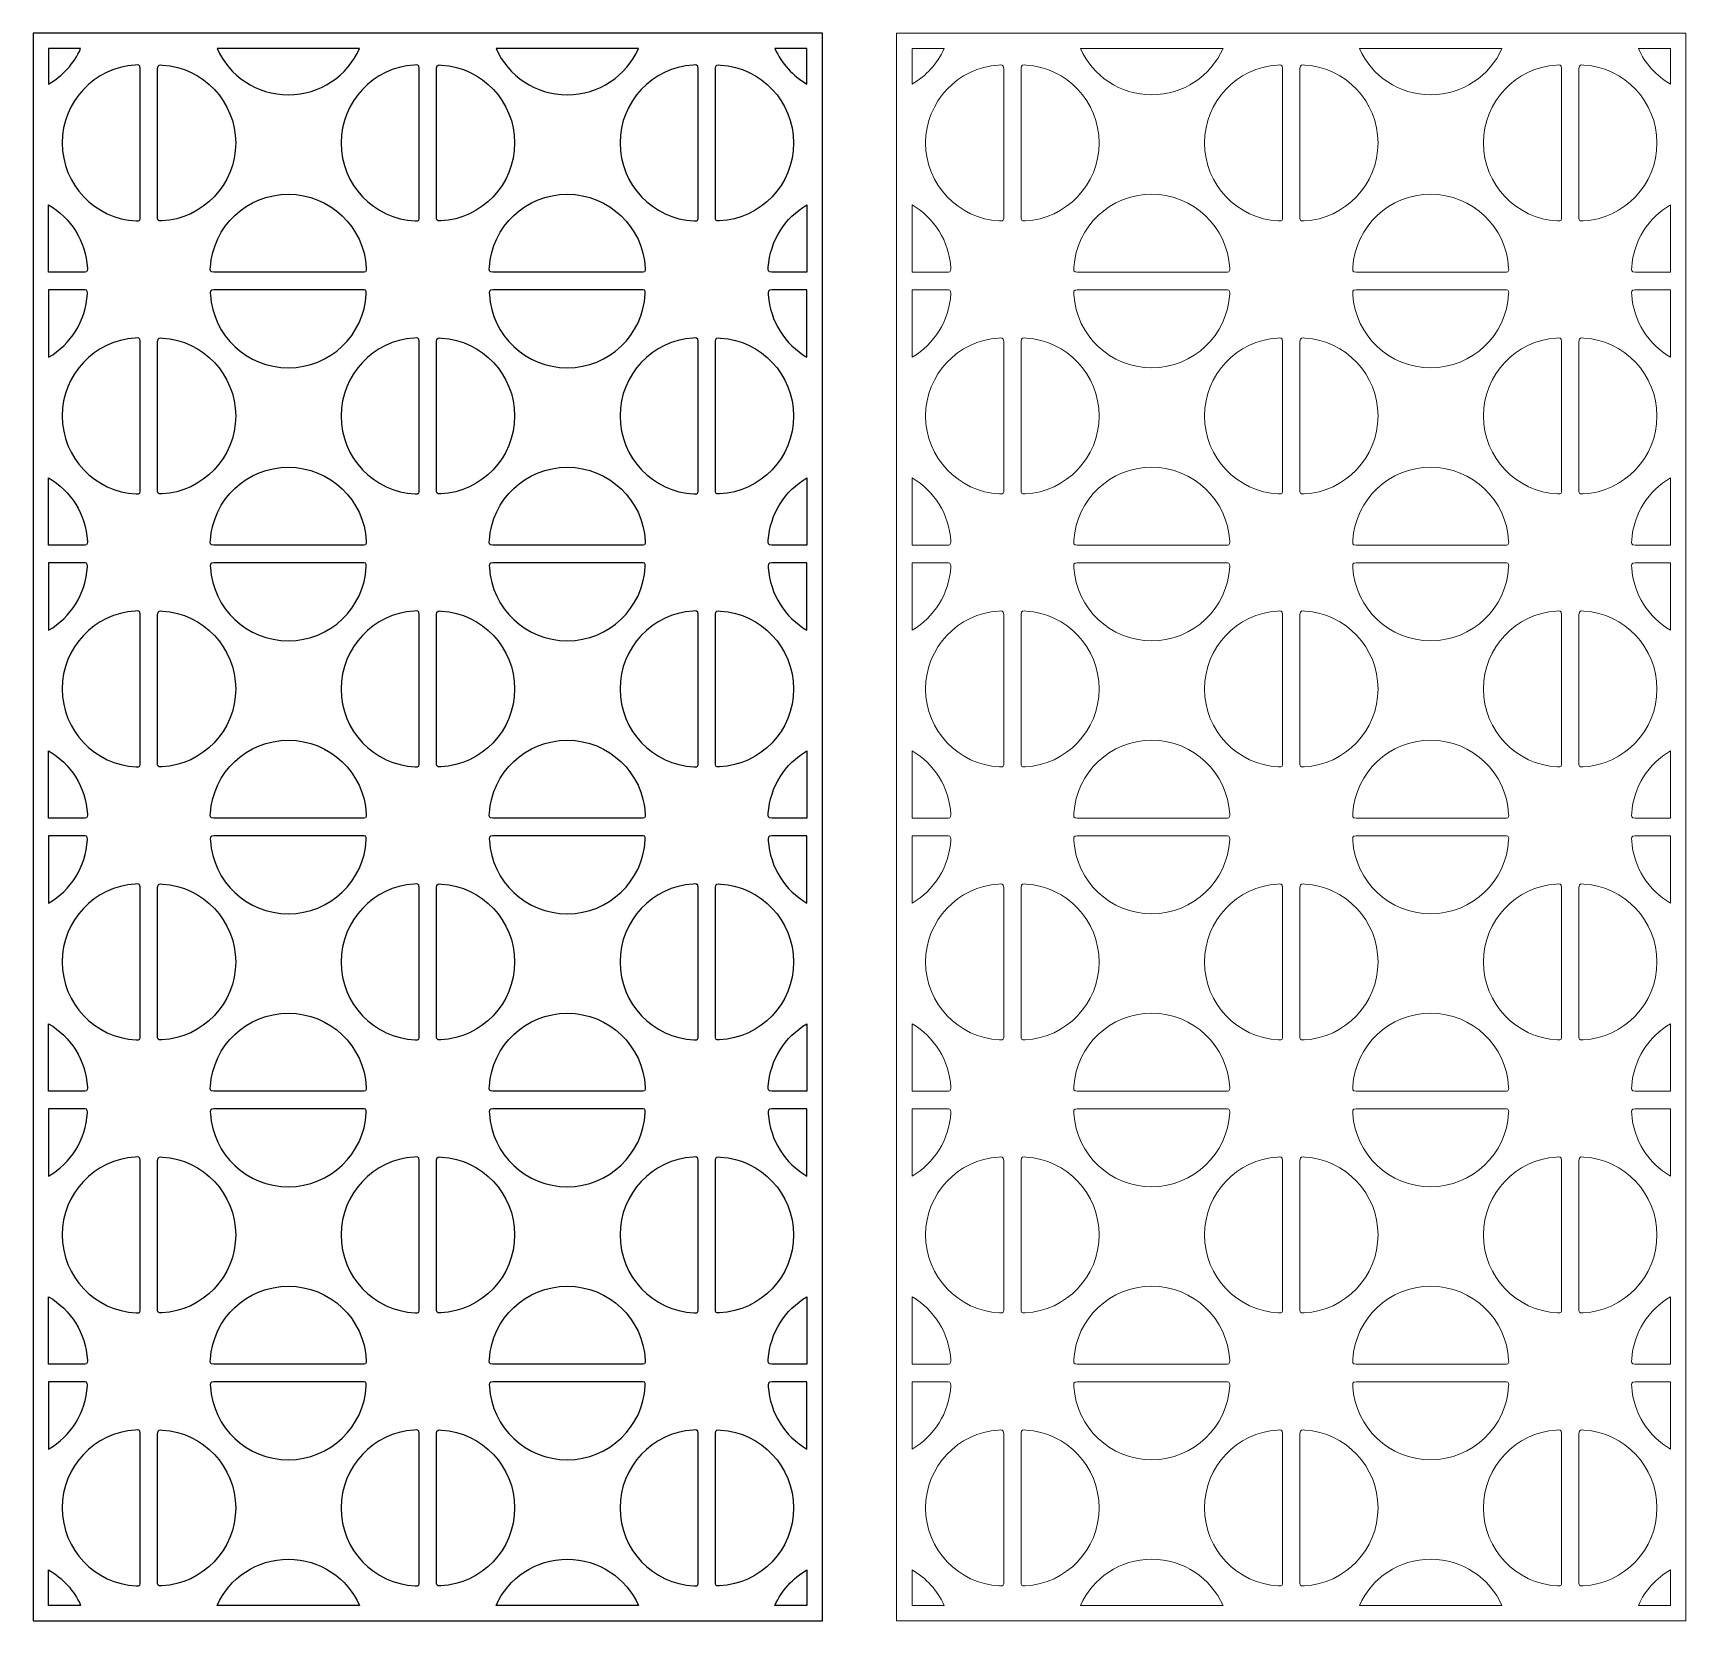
# Model space of a CAD drawing. Header units: centimetres. Extents: x -9.9 to 8.9, y -11 to 7.2.
import ezdxf

# ---------------------------------------------------------------- set-up
doc = ezdxf.new("R2010")
doc.units = ezdxf.units.CM
doc.header["$MEASUREMENT"] = 0
doc.layers.add('layer 1', color=7, linetype='Continuous')

msp = doc.modelspace()

# ---------------------------------------------------------------- linework, layer by layer
at = {"layer": 'layer 1', "color": 177}
for points, knots in [([(-9.94549, 7.15395), (-9.94549, 7.15395), (-0.92933, 7.15395), (-0.92933, 7.15395), (-0.92933, 7.15395), (-0.92933, 7.15395), (-0.92933, -10.97641), (-0.92933, -10.97641), (-0.92933, -10.97641), (-0.92933, -10.97641), (-9.94549, -10.97641), (-9.94549, -10.97641), (-9.94549, -10.97641), (-9.94549, -10.97641), (-9.94549, 7.15395), (-9.94549, 7.15395)], [0, 0, 0, 0, 0.2, 0.2, 0.2, 0.2, 0.4, 0.4, 0.4, 0.4, 0.6, 0.6, 0.6, 0.6, 1, 1, 1, 1]), ([(-9.40189, 6.97615), (-9.47847, 6.80547), (-9.60714, 6.66324), (-9.76769, 6.56973), (-9.76769, 6.56973), (-9.76769, 6.56973), (-9.76769, 6.97615), (-9.76769, 6.97615), (-9.76769, 6.97615), (-9.76769, 6.97615), (-9.40189, 6.97615), (-9.40189, 6.97615)], [0, 0, 0, 0, 0.25, 0.25, 0.25, 0.25, 0.5, 0.5, 0.5, 0.5, 1, 1, 1, 1]), ([(-6.21626, 6.97615), (-6.35562, 6.66555), (-6.66754, 6.44914), (-7.02995, 6.44914), (-7.02995, 6.44914), (-7.39239, 6.44914), (-7.70435, 6.66553), (-7.84372, 6.97615), (-7.84372, 6.97615), (-7.84372, 6.97615), (-6.21626, 6.97615), (-6.21626, 6.97615)], [0, 0, 0, 0, 0.25, 0.25, 0.25, 0.25, 0.5, 0.5, 0.5, 0.5, 1, 1, 1, 1]), ([(-3.03061, 6.97615), (-3.16997, 6.66555), (-3.48188, 6.44914), (-3.84429, 6.44914), (-3.84429, 6.44914), (-4.20673, 6.44914), (-4.5187, 6.66553), (-4.65806, 6.97615), (-4.65806, 6.97615), (-4.65806, 6.97615), (-3.03061, 6.97615), (-3.03061, 6.97615)], [0, 0, 0, 0, 0.25, 0.25, 0.25, 0.25, 0.5, 0.5, 0.5, 0.5, 1, 1, 1, 1]), ([(-1.10714, 6.57007), (-1.26742, 6.66359), (-1.3959, 6.80568), (-1.47239, 6.97615), (-1.47239, 6.97615), (-1.47239, 6.97615), (-1.10714, 6.97615), (-1.10714, 6.97615), (-1.10714, 6.97615), (-1.10714, 6.97615), (-1.10714, 6.57007), (-1.10714, 6.57007)], [0, 0, 0, 0, 0.25, 0.25, 0.25, 0.25, 0.5, 0.5, 0.5, 0.5, 1, 1, 1, 1]), ([(-8.72135, 5.89903), (-8.72135, 5.89903), (-8.72135, 5.03371), (-8.72135, 5.03371), (-8.72135, 5.03371), (-8.72135, 5.00645), (-8.75635, 5.00799), (-8.76854, 5.00881), (-8.76854, 5.00881), (-9.23887, 5.03337), (-9.61282, 5.42261), (-9.61282, 5.89903), (-9.61282, 5.89903), (-9.61282, 6.37207), (-9.24418, 6.75915), (-8.77858, 6.78869), (-8.77858, 6.78869), (-8.74701, 6.79136), (-8.72192, 6.79552), (-8.72135, 6.7495), (-8.72135, 6.7495), (-8.72135, 6.7495), (-8.72135, 5.89903), (-8.72135, 5.89903)], [0, 0, 0, 0, 0.14285714, 0.14285714, 0.14285714, 0.14285714, 0.28571429, 0.28571429, 0.28571429, 0.28571429, 0.42857143, 0.42857143, 0.42857143, 0.42857143, 0.57142857, 0.57142857, 0.57142857, 0.57142857, 0.71428571, 0.71428571, 0.71428571, 0.71428571, 1, 1, 1, 1]), ([(-8.52292, 5.89903), (-8.52292, 5.89903), (-8.52292, 5.03371), (-8.52292, 5.03371), (-8.52292, 5.03371), (-8.52292, 5.00645), (-8.48792, 5.00799), (-8.47573, 5.00881), (-8.47573, 5.00881), (-8.0054, 5.03337), (-7.63145, 5.42261), (-7.63145, 5.89903), (-7.63145, 5.89903), (-7.63145, 6.37207), (-8.00009, 6.75915), (-8.46569, 6.78869), (-8.46569, 6.78869), (-8.49727, 6.79136), (-8.52236, 6.79552), (-8.52292, 6.7495), (-8.52292, 6.7495), (-8.52292, 6.7495), (-8.52292, 5.89903), (-8.52292, 5.89903)], [0, 0, 0, 0, 0.14285714, 0.14285714, 0.14285714, 0.14285714, 0.28571429, 0.28571429, 0.28571429, 0.28571429, 0.42857143, 0.42857143, 0.42857143, 0.42857143, 0.57142857, 0.57142857, 0.57142857, 0.57142857, 0.71428571, 0.71428571, 0.71428571, 0.71428571, 1, 1, 1, 1]), ([(-5.53569, 5.89903), (-5.53569, 5.89903), (-5.53569, 5.03371), (-5.53569, 5.03371), (-5.53569, 5.03371), (-5.53569, 5.00645), (-5.57069, 5.00799), (-5.58288, 5.00881), (-5.58288, 5.00881), (-6.05321, 5.03337), (-6.42716, 5.42261), (-6.42716, 5.89903), (-6.42716, 5.89903), (-6.42716, 6.37207), (-6.05852, 6.75915), (-5.59292, 6.78869), (-5.59292, 6.78869), (-5.56135, 6.79136), (-5.53625, 6.79552), (-5.53569, 6.7495), (-5.53569, 6.7495), (-5.53569, 6.7495), (-5.53569, 5.89903), (-5.53569, 5.89903)], [0, 0, 0, 0, 0.14285714, 0.14285714, 0.14285714, 0.14285714, 0.28571429, 0.28571429, 0.28571429, 0.28571429, 0.42857143, 0.42857143, 0.42857143, 0.42857143, 0.57142857, 0.57142857, 0.57142857, 0.57142857, 0.71428571, 0.71428571, 0.71428571, 0.71428571, 1, 1, 1, 1]), ([(-5.33726, 5.89903), (-5.33726, 5.89903), (-5.33726, 5.03371), (-5.33726, 5.03371), (-5.33726, 5.03371), (-5.33726, 5.00645), (-5.30226, 5.00799), (-5.29007, 5.00881), (-5.29007, 5.00881), (-4.81974, 5.03337), (-4.44579, 5.42261), (-4.44579, 5.89903), (-4.44579, 5.89903), (-4.44579, 6.37207), (-4.81443, 6.75915), (-5.28003, 6.78869), (-5.28003, 6.78869), (-5.31161, 6.79136), (-5.3367, 6.79552), (-5.33726, 6.7495), (-5.33726, 6.7495), (-5.33726, 6.7495), (-5.33726, 5.89903), (-5.33726, 5.89903)], [0, 0, 0, 0, 0.14285714, 0.14285714, 0.14285714, 0.14285714, 0.28571429, 0.28571429, 0.28571429, 0.28571429, 0.42857143, 0.42857143, 0.42857143, 0.42857143, 0.57142857, 0.57142857, 0.57142857, 0.57142857, 0.71428571, 0.71428571, 0.71428571, 0.71428571, 1, 1, 1, 1]), ([(-2.35003, 5.89903), (-2.35003, 5.89903), (-2.35003, 5.03371), (-2.35003, 5.03371), (-2.35003, 5.03371), (-2.35003, 5.00645), (-2.38503, 5.00799), (-2.39722, 5.00881), (-2.39722, 5.00881), (-2.86755, 5.03337), (-3.2415, 5.42261), (-3.2415, 5.89903), (-3.2415, 5.89903), (-3.2415, 6.37207), (-2.87286, 6.75915), (-2.40726, 6.78869), (-2.40726, 6.78869), (-2.37568, 6.79136), (-2.35059, 6.79552), (-2.35003, 6.7495), (-2.35003, 6.7495), (-2.35003, 6.7495), (-2.35003, 5.89903), (-2.35003, 5.89903)], [0, 0, 0, 0, 0.14285714, 0.14285714, 0.14285714, 0.14285714, 0.28571429, 0.28571429, 0.28571429, 0.28571429, 0.42857143, 0.42857143, 0.42857143, 0.42857143, 0.57142857, 0.57142857, 0.57142857, 0.57142857, 0.71428571, 0.71428571, 0.71428571, 0.71428571, 1, 1, 1, 1]), ([(-2.1516, 5.89903), (-2.1516, 5.89903), (-2.1516, 5.03371), (-2.1516, 5.03371), (-2.1516, 5.03371), (-2.1516, 5.00645), (-2.1166, 5.00799), (-2.10441, 5.00881), (-2.10441, 5.00881), (-1.63408, 5.03337), (-1.26013, 5.42261), (-1.26013, 5.89903), (-1.26013, 5.89903), (-1.26013, 6.37207), (-1.62877, 6.75915), (-2.09437, 6.78869), (-2.09437, 6.78869), (-2.12594, 6.79136), (-2.15104, 6.79552), (-2.1516, 6.7495), (-2.1516, 6.7495), (-2.1516, 6.7495), (-2.1516, 5.89903), (-2.1516, 5.89903)], [0, 0, 0, 0, 0.14285714, 0.14285714, 0.14285714, 0.14285714, 0.28571429, 0.28571429, 0.28571429, 0.28571429, 0.42857143, 0.42857143, 0.42857143, 0.42857143, 0.57142857, 0.57142857, 0.57142857, 0.57142857, 0.71428571, 0.71428571, 0.71428571, 0.71428571, 1, 1, 1, 1]), ([(-7.02995, 4.42201), (-7.02995, 4.42201), (-6.16464, 4.42201), (-6.16464, 4.42201), (-6.16464, 4.42201), (-6.13737, 4.42201), (-6.13891, 4.45701), (-6.13974, 4.46921), (-6.13974, 4.46921), (-6.1643, 4.93954), (-6.55353, 5.31348), (-7.02995, 5.31348), (-7.02995, 5.31348), (-7.503, 5.31348), (-7.89008, 4.94485), (-7.91962, 4.47925), (-7.91962, 4.47925), (-7.92228, 4.44767), (-7.92645, 4.42258), (-7.88043, 4.42201), (-7.88043, 4.42201), (-7.88043, 4.42201), (-7.02995, 4.42201), (-7.02995, 4.42201)], [0, 0, 0, 0, 0.14285714, 0.14285714, 0.14285714, 0.14285714, 0.28571429, 0.28571429, 0.28571429, 0.28571429, 0.42857143, 0.42857143, 0.42857143, 0.42857143, 0.57142857, 0.57142857, 0.57142857, 0.57142857, 0.71428571, 0.71428571, 0.71428571, 0.71428571, 1, 1, 1, 1]), ([(-3.84429, 4.42201), (-3.84429, 4.42201), (-2.97897, 4.42201), (-2.97897, 4.42201), (-2.97897, 4.42201), (-2.95171, 4.42201), (-2.95325, 4.45701), (-2.95408, 4.46921), (-2.95408, 4.46921), (-2.97864, 4.93954), (-3.36787, 5.31348), (-3.84429, 5.31348), (-3.84429, 5.31348), (-4.31733, 5.31348), (-4.70441, 4.94485), (-4.73396, 4.47925), (-4.73396, 4.47925), (-4.73662, 4.44767), (-4.74079, 4.42258), (-4.69477, 4.42201), (-4.69477, 4.42201), (-4.69477, 4.42201), (-3.84429, 4.42201), (-3.84429, 4.42201)], [0, 0, 0, 0, 0.14285714, 0.14285714, 0.14285714, 0.14285714, 0.28571429, 0.28571429, 0.28571429, 0.28571429, 0.42857143, 0.42857143, 0.42857143, 0.42857143, 0.57142857, 0.57142857, 0.57142857, 0.57142857, 0.71428571, 0.71428571, 0.71428571, 0.71428571, 1, 1, 1, 1]), ([(-9.76769, 4.42201), (-9.76769, 4.42201), (-9.3503, 4.42201), (-9.3503, 4.42201), (-9.3503, 4.42201), (-9.32304, 4.42201), (-9.32457, 4.45701), (-9.3254, 4.46921), (-9.3254, 4.46921), (-9.34155, 4.77835), (-9.51524, 5.04584), (-9.76769, 5.19288), (-9.76769, 5.19288), (-9.76769, 5.19288), (-9.76769, 4.42201), (-9.76769, 4.42201)], [0, 0, 0, 0, 0.2, 0.2, 0.2, 0.2, 0.4, 0.4, 0.4, 0.4, 0.6, 0.6, 0.6, 0.6, 1, 1, 1, 1]), ([(-1.10714, 5.19253), (-1.35655, 5.04702), (-1.52897, 4.7839), (-1.54829, 4.47925), (-1.54829, 4.47925), (-1.55096, 4.44767), (-1.55513, 4.42258), (-1.50911, 4.42201), (-1.50911, 4.42201), (-1.50911, 4.42201), (-1.10714, 4.42201), (-1.10714, 4.42201), (-1.10714, 4.42201), (-1.10714, 4.42201), (-1.10714, 5.19253), (-1.10714, 5.19253)], [0, 0, 0, 0, 0.2, 0.2, 0.2, 0.2, 0.4, 0.4, 0.4, 0.4, 0.6, 0.6, 0.6, 0.6, 1, 1, 1, 1]), ([(-9.76769, 4.22359), (-9.76769, 4.22359), (-9.3503, 4.22359), (-9.3503, 4.22359), (-9.3503, 4.22359), (-9.32304, 4.22359), (-9.32457, 4.18859), (-9.3254, 4.1764), (-9.3254, 4.1764), (-9.34155, 3.86725), (-9.51524, 3.59976), (-9.76769, 3.45271), (-9.76769, 3.45271), (-9.76769, 3.45271), (-9.76769, 4.22359), (-9.76769, 4.22359)], [0, 0, 0, 0, 0.2, 0.2, 0.2, 0.2, 0.4, 0.4, 0.4, 0.4, 0.6, 0.6, 0.6, 0.6, 1, 1, 1, 1]), ([(-7.02995, 4.22359), (-7.02995, 4.22359), (-6.16464, 4.22359), (-6.16464, 4.22359), (-6.16464, 4.22359), (-6.13737, 4.22359), (-6.13891, 4.18859), (-6.13974, 4.1764), (-6.13974, 4.1764), (-6.1643, 3.70606), (-6.55353, 3.33212), (-7.02995, 3.33212), (-7.02995, 3.33212), (-7.503, 3.33212), (-7.89008, 3.70075), (-7.91962, 4.16636), (-7.91962, 4.16636), (-7.92228, 4.19793), (-7.92645, 4.22303), (-7.88043, 4.22359), (-7.88043, 4.22359), (-7.88043, 4.22359), (-7.02995, 4.22359), (-7.02995, 4.22359)], [0, 0, 0, 0, 0.14285714, 0.14285714, 0.14285714, 0.14285714, 0.28571429, 0.28571429, 0.28571429, 0.28571429, 0.42857143, 0.42857143, 0.42857143, 0.42857143, 0.57142857, 0.57142857, 0.57142857, 0.57142857, 0.71428571, 0.71428571, 0.71428571, 0.71428571, 1, 1, 1, 1]), ([(-3.84429, 4.22359), (-3.84429, 4.22359), (-2.97897, 4.22359), (-2.97897, 4.22359), (-2.97897, 4.22359), (-2.95171, 4.22359), (-2.95325, 4.18859), (-2.95408, 4.1764), (-2.95408, 4.1764), (-2.97864, 3.70606), (-3.36787, 3.33212), (-3.84429, 3.33212), (-3.84429, 3.33212), (-4.31733, 3.33212), (-4.70441, 3.70075), (-4.73396, 4.16636), (-4.73396, 4.16636), (-4.73662, 4.19793), (-4.74079, 4.22303), (-4.69477, 4.22359), (-4.69477, 4.22359), (-4.69477, 4.22359), (-3.84429, 4.22359), (-3.84429, 4.22359)], [0, 0, 0, 0, 0.14285714, 0.14285714, 0.14285714, 0.14285714, 0.28571429, 0.28571429, 0.28571429, 0.28571429, 0.42857143, 0.42857143, 0.42857143, 0.42857143, 0.57142857, 0.57142857, 0.57142857, 0.57142857, 0.71428571, 0.71428571, 0.71428571, 0.71428571, 1, 1, 1, 1]), ([(-1.10714, 3.45306), (-1.35655, 3.59857), (-1.52897, 3.8617), (-1.54829, 4.16636), (-1.54829, 4.16636), (-1.55096, 4.19793), (-1.55513, 4.22303), (-1.50911, 4.22359), (-1.50911, 4.22359), (-1.50911, 4.22359), (-1.10714, 4.22359), (-1.10714, 4.22359), (-1.10714, 4.22359), (-1.10714, 4.22359), (-1.10714, 3.45306), (-1.10714, 3.45306)], [0, 0, 0, 0, 0.2, 0.2, 0.2, 0.2, 0.4, 0.4, 0.4, 0.4, 0.6, 0.6, 0.6, 0.6, 1, 1, 1, 1]), ([(-8.72135, 2.78201), (-8.72135, 2.78201), (-8.72135, 1.91669), (-8.72135, 1.91669), (-8.72135, 1.91669), (-8.72135, 1.88943), (-8.75635, 1.89097), (-8.76854, 1.89179), (-8.76854, 1.89179), (-9.23887, 1.91636), (-9.61282, 2.30559), (-9.61282, 2.78201), (-9.61282, 2.78201), (-9.61282, 3.25505), (-9.24418, 3.64213), (-8.77858, 3.67168), (-8.77858, 3.67168), (-8.74701, 3.67434), (-8.72192, 3.67851), (-8.72135, 3.63249), (-8.72135, 3.63249), (-8.72135, 3.63249), (-8.72135, 2.78201), (-8.72135, 2.78201)], [0, 0, 0, 0, 0.14285714, 0.14285714, 0.14285714, 0.14285714, 0.28571429, 0.28571429, 0.28571429, 0.28571429, 0.42857143, 0.42857143, 0.42857143, 0.42857143, 0.57142857, 0.57142857, 0.57142857, 0.57142857, 0.71428571, 0.71428571, 0.71428571, 0.71428571, 1, 1, 1, 1]), ([(-8.52292, 2.78201), (-8.52292, 2.78201), (-8.52292, 1.91669), (-8.52292, 1.91669), (-8.52292, 1.91669), (-8.52292, 1.88943), (-8.48792, 1.89097), (-8.47573, 1.89179), (-8.47573, 1.89179), (-8.0054, 1.91636), (-7.63145, 2.30559), (-7.63145, 2.78201), (-7.63145, 2.78201), (-7.63145, 3.25505), (-8.00009, 3.64213), (-8.46569, 3.67168), (-8.46569, 3.67168), (-8.49727, 3.67434), (-8.52236, 3.67851), (-8.52292, 3.63249), (-8.52292, 3.63249), (-8.52292, 3.63249), (-8.52292, 2.78201), (-8.52292, 2.78201)], [0, 0, 0, 0, 0.14285714, 0.14285714, 0.14285714, 0.14285714, 0.28571429, 0.28571429, 0.28571429, 0.28571429, 0.42857143, 0.42857143, 0.42857143, 0.42857143, 0.57142857, 0.57142857, 0.57142857, 0.57142857, 0.71428571, 0.71428571, 0.71428571, 0.71428571, 1, 1, 1, 1]), ([(-5.53569, 2.78201), (-5.53569, 2.78201), (-5.53569, 1.91669), (-5.53569, 1.91669), (-5.53569, 1.91669), (-5.53569, 1.88943), (-5.57069, 1.89097), (-5.58288, 1.89179), (-5.58288, 1.89179), (-6.05321, 1.91636), (-6.42716, 2.30559), (-6.42716, 2.78201), (-6.42716, 2.78201), (-6.42716, 3.25505), (-6.05852, 3.64213), (-5.59292, 3.67168), (-5.59292, 3.67168), (-5.56135, 3.67434), (-5.53625, 3.67851), (-5.53569, 3.63249), (-5.53569, 3.63249), (-5.53569, 3.63249), (-5.53569, 2.78201), (-5.53569, 2.78201)], [0, 0, 0, 0, 0.14285714, 0.14285714, 0.14285714, 0.14285714, 0.28571429, 0.28571429, 0.28571429, 0.28571429, 0.42857143, 0.42857143, 0.42857143, 0.42857143, 0.57142857, 0.57142857, 0.57142857, 0.57142857, 0.71428571, 0.71428571, 0.71428571, 0.71428571, 1, 1, 1, 1]), ([(-5.33726, 2.78201), (-5.33726, 2.78201), (-5.33726, 1.91669), (-5.33726, 1.91669), (-5.33726, 1.91669), (-5.33726, 1.88943), (-5.30226, 1.89097), (-5.29007, 1.89179), (-5.29007, 1.89179), (-4.81974, 1.91636), (-4.44579, 2.30559), (-4.44579, 2.78201), (-4.44579, 2.78201), (-4.44579, 3.25505), (-4.81443, 3.64213), (-5.28003, 3.67168), (-5.28003, 3.67168), (-5.31161, 3.67434), (-5.3367, 3.67851), (-5.33726, 3.63249), (-5.33726, 3.63249), (-5.33726, 3.63249), (-5.33726, 2.78201), (-5.33726, 2.78201)], [0, 0, 0, 0, 0.14285714, 0.14285714, 0.14285714, 0.14285714, 0.28571429, 0.28571429, 0.28571429, 0.28571429, 0.42857143, 0.42857143, 0.42857143, 0.42857143, 0.57142857, 0.57142857, 0.57142857, 0.57142857, 0.71428571, 0.71428571, 0.71428571, 0.71428571, 1, 1, 1, 1]), ([(-2.35003, 2.78201), (-2.35003, 2.78201), (-2.35003, 1.91669), (-2.35003, 1.91669), (-2.35003, 1.91669), (-2.35003, 1.88943), (-2.38503, 1.89097), (-2.39722, 1.89179), (-2.39722, 1.89179), (-2.86755, 1.91636), (-3.2415, 2.30559), (-3.2415, 2.78201), (-3.2415, 2.78201), (-3.2415, 3.25505), (-2.87286, 3.64213), (-2.40726, 3.67168), (-2.40726, 3.67168), (-2.37568, 3.67434), (-2.35059, 3.67851), (-2.35003, 3.63249), (-2.35003, 3.63249), (-2.35003, 3.63249), (-2.35003, 2.78201), (-2.35003, 2.78201)], [0, 0, 0, 0, 0.14285714, 0.14285714, 0.14285714, 0.14285714, 0.28571429, 0.28571429, 0.28571429, 0.28571429, 0.42857143, 0.42857143, 0.42857143, 0.42857143, 0.57142857, 0.57142857, 0.57142857, 0.57142857, 0.71428571, 0.71428571, 0.71428571, 0.71428571, 1, 1, 1, 1]), ([(-2.1516, 2.78201), (-2.1516, 2.78201), (-2.1516, 1.91669), (-2.1516, 1.91669), (-2.1516, 1.91669), (-2.1516, 1.88943), (-2.1166, 1.89097), (-2.10441, 1.89179), (-2.10441, 1.89179), (-1.63408, 1.91636), (-1.26013, 2.30559), (-1.26013, 2.78201), (-1.26013, 2.78201), (-1.26013, 3.25505), (-1.62877, 3.64213), (-2.09437, 3.67168), (-2.09437, 3.67168), (-2.12594, 3.67434), (-2.15104, 3.67851), (-2.1516, 3.63249), (-2.1516, 3.63249), (-2.1516, 3.63249), (-2.1516, 2.78201), (-2.1516, 2.78201)], [0, 0, 0, 0, 0.14285714, 0.14285714, 0.14285714, 0.14285714, 0.28571429, 0.28571429, 0.28571429, 0.28571429, 0.42857143, 0.42857143, 0.42857143, 0.42857143, 0.57142857, 0.57142857, 0.57142857, 0.57142857, 0.71428571, 0.71428571, 0.71428571, 0.71428571, 1, 1, 1, 1]), ([(-7.02995, 1.305), (-7.02995, 1.305), (-6.16464, 1.305), (-6.16464, 1.305), (-6.16464, 1.305), (-6.13737, 1.305), (-6.13891, 1.34), (-6.13974, 1.35219), (-6.13974, 1.35219), (-6.1643, 1.82252), (-6.55353, 2.19647), (-7.02995, 2.19647), (-7.02995, 2.19647), (-7.503, 2.19647), (-7.89008, 1.82783), (-7.91962, 1.36223), (-7.91962, 1.36223), (-7.92228, 1.33065), (-7.92645, 1.30556), (-7.88043, 1.305), (-7.88043, 1.305), (-7.88043, 1.305), (-7.02995, 1.305), (-7.02995, 1.305)], [0, 0, 0, 0, 0.14285714, 0.14285714, 0.14285714, 0.14285714, 0.28571429, 0.28571429, 0.28571429, 0.28571429, 0.42857143, 0.42857143, 0.42857143, 0.42857143, 0.57142857, 0.57142857, 0.57142857, 0.57142857, 0.71428571, 0.71428571, 0.71428571, 0.71428571, 1, 1, 1, 1]), ([(-3.84429, 1.305), (-3.84429, 1.305), (-2.97897, 1.305), (-2.97897, 1.305), (-2.97897, 1.305), (-2.95171, 1.305), (-2.95325, 1.34), (-2.95408, 1.35219), (-2.95408, 1.35219), (-2.97864, 1.82252), (-3.36787, 2.19647), (-3.84429, 2.19647), (-3.84429, 2.19647), (-4.31733, 2.19647), (-4.70441, 1.82783), (-4.73396, 1.36223), (-4.73396, 1.36223), (-4.73662, 1.33065), (-4.74079, 1.30556), (-4.69477, 1.305), (-4.69477, 1.305), (-4.69477, 1.305), (-3.84429, 1.305), (-3.84429, 1.305)], [0, 0, 0, 0, 0.14285714, 0.14285714, 0.14285714, 0.14285714, 0.28571429, 0.28571429, 0.28571429, 0.28571429, 0.42857143, 0.42857143, 0.42857143, 0.42857143, 0.57142857, 0.57142857, 0.57142857, 0.57142857, 0.71428571, 0.71428571, 0.71428571, 0.71428571, 1, 1, 1, 1]), ([(-9.76769, 1.305), (-9.76769, 1.305), (-9.3503, 1.305), (-9.3503, 1.305), (-9.3503, 1.305), (-9.32304, 1.305), (-9.32457, 1.34), (-9.3254, 1.35219), (-9.3254, 1.35219), (-9.34155, 1.66133), (-9.51524, 1.92882), (-9.76769, 2.07586), (-9.76769, 2.07586), (-9.76769, 2.07586), (-9.76769, 1.305), (-9.76769, 1.305)], [0, 0, 0, 0, 0.2, 0.2, 0.2, 0.2, 0.4, 0.4, 0.4, 0.4, 0.6, 0.6, 0.6, 0.6, 1, 1, 1, 1]), ([(-1.10714, 2.07552), (-1.35655, 1.93), (-1.52897, 1.66689), (-1.54829, 1.36223), (-1.54829, 1.36223), (-1.55096, 1.33065), (-1.55513, 1.30556), (-1.50911, 1.305), (-1.50911, 1.305), (-1.50911, 1.305), (-1.10714, 1.305), (-1.10714, 1.305), (-1.10714, 1.305), (-1.10714, 1.305), (-1.10714, 2.07552), (-1.10714, 2.07552)], [0, 0, 0, 0, 0.2, 0.2, 0.2, 0.2, 0.4, 0.4, 0.4, 0.4, 0.6, 0.6, 0.6, 0.6, 1, 1, 1, 1]), ([(-9.76769, 1.10657), (-9.76769, 1.10657), (-9.3503, 1.10657), (-9.3503, 1.10657), (-9.3503, 1.10657), (-9.32304, 1.10657), (-9.32457, 1.07157), (-9.3254, 1.05938), (-9.3254, 1.05938), (-9.34155, 0.75023), (-9.51524, 0.48274), (-9.76769, 0.3357), (-9.76769, 0.3357), (-9.76769, 0.3357), (-9.76769, 1.10657), (-9.76769, 1.10657)], [0, 0, 0, 0, 0.2, 0.2, 0.2, 0.2, 0.4, 0.4, 0.4, 0.4, 0.6, 0.6, 0.6, 0.6, 1, 1, 1, 1]), ([(-7.02995, 1.10657), (-7.02995, 1.10657), (-6.16464, 1.10657), (-6.16464, 1.10657), (-6.16464, 1.10657), (-6.13737, 1.10657), (-6.13891, 1.07157), (-6.13974, 1.05938), (-6.13974, 1.05938), (-6.1643, 0.58905), (-6.55353, 0.2151), (-7.02995, 0.2151), (-7.02995, 0.2151), (-7.503, 0.2151), (-7.89008, 0.58374), (-7.91962, 1.04934), (-7.91962, 1.04934), (-7.92228, 1.08091), (-7.92645, 1.10601), (-7.88043, 1.10657), (-7.88043, 1.10657), (-7.88043, 1.10657), (-7.02995, 1.10657), (-7.02995, 1.10657)], [0, 0, 0, 0, 0.14285714, 0.14285714, 0.14285714, 0.14285714, 0.28571429, 0.28571429, 0.28571429, 0.28571429, 0.42857143, 0.42857143, 0.42857143, 0.42857143, 0.57142857, 0.57142857, 0.57142857, 0.57142857, 0.71428571, 0.71428571, 0.71428571, 0.71428571, 1, 1, 1, 1]), ([(-3.84429, 1.10657), (-3.84429, 1.10657), (-2.97897, 1.10657), (-2.97897, 1.10657), (-2.97897, 1.10657), (-2.95171, 1.10657), (-2.95325, 1.07157), (-2.95408, 1.05938), (-2.95408, 1.05938), (-2.97864, 0.58905), (-3.36787, 0.2151), (-3.84429, 0.2151), (-3.84429, 0.2151), (-4.31733, 0.2151), (-4.70441, 0.58374), (-4.73396, 1.04934), (-4.73396, 1.04934), (-4.73662, 1.08091), (-4.74079, 1.10601), (-4.69477, 1.10657), (-4.69477, 1.10657), (-4.69477, 1.10657), (-3.84429, 1.10657), (-3.84429, 1.10657)], [0, 0, 0, 0, 0.14285714, 0.14285714, 0.14285714, 0.14285714, 0.28571429, 0.28571429, 0.28571429, 0.28571429, 0.42857143, 0.42857143, 0.42857143, 0.42857143, 0.57142857, 0.57142857, 0.57142857, 0.57142857, 0.71428571, 0.71428571, 0.71428571, 0.71428571, 1, 1, 1, 1]), ([(-1.10714, 0.33604), (-1.35655, 0.48156), (-1.52897, 0.74468), (-1.54829, 1.04934), (-1.54829, 1.04934), (-1.55096, 1.08091), (-1.55513, 1.10601), (-1.50911, 1.10657), (-1.50911, 1.10657), (-1.50911, 1.10657), (-1.10714, 1.10657), (-1.10714, 1.10657), (-1.10714, 1.10657), (-1.10714, 1.10657), (-1.10714, 0.33604), (-1.10714, 0.33604)], [0, 0, 0, 0, 0.2, 0.2, 0.2, 0.2, 0.4, 0.4, 0.4, 0.4, 0.6, 0.6, 0.6, 0.6, 1, 1, 1, 1]), ([(-8.72135, -0.33501), (-8.72135, -0.33501), (-8.72135, -1.20032), (-8.72135, -1.20032), (-8.72135, -1.20032), (-8.72135, -1.22758), (-8.75635, -1.22605), (-8.76854, -1.22522), (-8.76854, -1.22522), (-9.23887, -1.20065), (-9.61282, -0.81143), (-9.61282, -0.33501), (-9.61282, -0.33501), (-9.61282, 0.13803), (-9.24418, 0.52512), (-8.77858, 0.55466), (-8.77858, 0.55466), (-8.74701, 0.55732), (-8.72192, 0.56149), (-8.72135, 0.51547), (-8.72135, 0.51547), (-8.72135, 0.51547), (-8.72135, -0.33501), (-8.72135, -0.33501)], [0, 0, 0, 0, 0.14285714, 0.14285714, 0.14285714, 0.14285714, 0.28571429, 0.28571429, 0.28571429, 0.28571429, 0.42857143, 0.42857143, 0.42857143, 0.42857143, 0.57142857, 0.57142857, 0.57142857, 0.57142857, 0.71428571, 0.71428571, 0.71428571, 0.71428571, 1, 1, 1, 1]), ([(-8.52292, -0.33501), (-8.52292, -0.33501), (-8.52292, -1.20032), (-8.52292, -1.20032), (-8.52292, -1.20032), (-8.52292, -1.22758), (-8.48792, -1.22605), (-8.47573, -1.22522), (-8.47573, -1.22522), (-8.0054, -1.20065), (-7.63145, -0.81143), (-7.63145, -0.33501), (-7.63145, -0.33501), (-7.63145, 0.13803), (-8.00009, 0.52512), (-8.46569, 0.55466), (-8.46569, 0.55466), (-8.49727, 0.55732), (-8.52236, 0.56149), (-8.52292, 0.51547), (-8.52292, 0.51547), (-8.52292, 0.51547), (-8.52292, -0.33501), (-8.52292, -0.33501)], [0, 0, 0, 0, 0.14285714, 0.14285714, 0.14285714, 0.14285714, 0.28571429, 0.28571429, 0.28571429, 0.28571429, 0.42857143, 0.42857143, 0.42857143, 0.42857143, 0.57142857, 0.57142857, 0.57142857, 0.57142857, 0.71428571, 0.71428571, 0.71428571, 0.71428571, 1, 1, 1, 1]), ([(-5.53569, -0.33501), (-5.53569, -0.33501), (-5.53569, -1.20032), (-5.53569, -1.20032), (-5.53569, -1.20032), (-5.53569, -1.22758), (-5.57069, -1.22605), (-5.58288, -1.22522), (-5.58288, -1.22522), (-6.05321, -1.20065), (-6.42716, -0.81143), (-6.42716, -0.33501), (-6.42716, -0.33501), (-6.42716, 0.13803), (-6.05852, 0.52512), (-5.59292, 0.55466), (-5.59292, 0.55466), (-5.56135, 0.55732), (-5.53625, 0.56149), (-5.53569, 0.51547), (-5.53569, 0.51547), (-5.53569, 0.51547), (-5.53569, -0.33501), (-5.53569, -0.33501)], [0, 0, 0, 0, 0.14285714, 0.14285714, 0.14285714, 0.14285714, 0.28571429, 0.28571429, 0.28571429, 0.28571429, 0.42857143, 0.42857143, 0.42857143, 0.42857143, 0.57142857, 0.57142857, 0.57142857, 0.57142857, 0.71428571, 0.71428571, 0.71428571, 0.71428571, 1, 1, 1, 1]), ([(-5.33726, -0.33501), (-5.33726, -0.33501), (-5.33726, -1.20032), (-5.33726, -1.20032), (-5.33726, -1.20032), (-5.33726, -1.22758), (-5.30226, -1.22605), (-5.29007, -1.22522), (-5.29007, -1.22522), (-4.81974, -1.20065), (-4.44579, -0.81143), (-4.44579, -0.33501), (-4.44579, -0.33501), (-4.44579, 0.13803), (-4.81443, 0.52512), (-5.28003, 0.55466), (-5.28003, 0.55466), (-5.31161, 0.55732), (-5.3367, 0.56149), (-5.33726, 0.51547), (-5.33726, 0.51547), (-5.33726, 0.51547), (-5.33726, -0.33501), (-5.33726, -0.33501)], [0, 0, 0, 0, 0.14285714, 0.14285714, 0.14285714, 0.14285714, 0.28571429, 0.28571429, 0.28571429, 0.28571429, 0.42857143, 0.42857143, 0.42857143, 0.42857143, 0.57142857, 0.57142857, 0.57142857, 0.57142857, 0.71428571, 0.71428571, 0.71428571, 0.71428571, 1, 1, 1, 1]), ([(-2.35003, -0.33501), (-2.35003, -0.33501), (-2.35003, -1.20032), (-2.35003, -1.20032), (-2.35003, -1.20032), (-2.35003, -1.22758), (-2.38503, -1.22605), (-2.39722, -1.22522), (-2.39722, -1.22522), (-2.86755, -1.20065), (-3.2415, -0.81143), (-3.2415, -0.33501), (-3.2415, -0.33501), (-3.2415, 0.13803), (-2.87286, 0.52512), (-2.40726, 0.55466), (-2.40726, 0.55466), (-2.37568, 0.55732), (-2.35059, 0.56149), (-2.35003, 0.51547), (-2.35003, 0.51547), (-2.35003, 0.51547), (-2.35003, -0.33501), (-2.35003, -0.33501)], [0, 0, 0, 0, 0.14285714, 0.14285714, 0.14285714, 0.14285714, 0.28571429, 0.28571429, 0.28571429, 0.28571429, 0.42857143, 0.42857143, 0.42857143, 0.42857143, 0.57142857, 0.57142857, 0.57142857, 0.57142857, 0.71428571, 0.71428571, 0.71428571, 0.71428571, 1, 1, 1, 1]), ([(-2.1516, -0.33501), (-2.1516, -0.33501), (-2.1516, -1.20032), (-2.1516, -1.20032), (-2.1516, -1.20032), (-2.1516, -1.22758), (-2.1166, -1.22605), (-2.10441, -1.22522), (-2.10441, -1.22522), (-1.63408, -1.20065), (-1.26013, -0.81143), (-1.26013, -0.33501), (-1.26013, -0.33501), (-1.26013, 0.13803), (-1.62877, 0.52512), (-2.09437, 0.55466), (-2.09437, 0.55466), (-2.12594, 0.55732), (-2.15104, 0.56149), (-2.1516, 0.51547), (-2.1516, 0.51547), (-2.1516, 0.51547), (-2.1516, -0.33501), (-2.1516, -0.33501)], [0, 0, 0, 0, 0.14285714, 0.14285714, 0.14285714, 0.14285714, 0.28571429, 0.28571429, 0.28571429, 0.28571429, 0.42857143, 0.42857143, 0.42857143, 0.42857143, 0.57142857, 0.57142857, 0.57142857, 0.57142857, 0.71428571, 0.71428571, 0.71428571, 0.71428571, 1, 1, 1, 1]), ([(-7.02995, -1.81202), (-7.02995, -1.81202), (-6.16464, -1.81202), (-6.16464, -1.81202), (-6.16464, -1.81202), (-6.13737, -1.81202), (-6.13891, -1.77702), (-6.13974, -1.76483), (-6.13974, -1.76483), (-6.1643, -1.29449), (-6.55353, -0.92055), (-7.02995, -0.92055), (-7.02995, -0.92055), (-7.503, -0.92055), (-7.89008, -1.28918), (-7.91962, -1.75478), (-7.91962, -1.75478), (-7.92228, -1.78636), (-7.92645, -1.81145), (-7.88043, -1.81202), (-7.88043, -1.81202), (-7.88043, -1.81202), (-7.02995, -1.81202), (-7.02995, -1.81202)], [0, 0, 0, 0, 0.14285714, 0.14285714, 0.14285714, 0.14285714, 0.28571429, 0.28571429, 0.28571429, 0.28571429, 0.42857143, 0.42857143, 0.42857143, 0.42857143, 0.57142857, 0.57142857, 0.57142857, 0.57142857, 0.71428571, 0.71428571, 0.71428571, 0.71428571, 1, 1, 1, 1]), ([(-3.84429, -1.81202), (-3.84429, -1.81202), (-2.97897, -1.81202), (-2.97897, -1.81202), (-2.97897, -1.81202), (-2.95171, -1.81202), (-2.95325, -1.77702), (-2.95408, -1.76483), (-2.95408, -1.76483), (-2.97864, -1.29449), (-3.36787, -0.92055), (-3.84429, -0.92055), (-3.84429, -0.92055), (-4.31733, -0.92055), (-4.70441, -1.28918), (-4.73396, -1.75478), (-4.73396, -1.75478), (-4.73662, -1.78636), (-4.74079, -1.81145), (-4.69477, -1.81202), (-4.69477, -1.81202), (-4.69477, -1.81202), (-3.84429, -1.81202), (-3.84429, -1.81202)], [0, 0, 0, 0, 0.14285714, 0.14285714, 0.14285714, 0.14285714, 0.28571429, 0.28571429, 0.28571429, 0.28571429, 0.42857143, 0.42857143, 0.42857143, 0.42857143, 0.57142857, 0.57142857, 0.57142857, 0.57142857, 0.71428571, 0.71428571, 0.71428571, 0.71428571, 1, 1, 1, 1]), ([(-9.76769, -1.81202), (-9.76769, -1.81202), (-9.3503, -1.81202), (-9.3503, -1.81202), (-9.3503, -1.81202), (-9.32304, -1.81202), (-9.32457, -1.77702), (-9.3254, -1.76483), (-9.3254, -1.76483), (-9.34155, -1.45568), (-9.51524, -1.18819), (-9.76769, -1.04114), (-9.76769, -1.04114), (-9.76769, -1.04114), (-9.76769, -1.81202), (-9.76769, -1.81202)], [0, 0, 0, 0, 0.2, 0.2, 0.2, 0.2, 0.4, 0.4, 0.4, 0.4, 0.6, 0.6, 0.6, 0.6, 1, 1, 1, 1]), ([(-1.10714, -1.04149), (-1.35655, -1.187), (-1.52897, -1.45013), (-1.54829, -1.75478), (-1.54829, -1.75478), (-1.55096, -1.78636), (-1.55513, -1.81145), (-1.50911, -1.81202), (-1.50911, -1.81202), (-1.50911, -1.81202), (-1.10714, -1.81202), (-1.10714, -1.81202), (-1.10714, -1.81202), (-1.10714, -1.81202), (-1.10714, -1.04149), (-1.10714, -1.04149)], [0, 0, 0, 0, 0.2, 0.2, 0.2, 0.2, 0.4, 0.4, 0.4, 0.4, 0.6, 0.6, 0.6, 0.6, 1, 1, 1, 1]), ([(-9.76769, -2.01045), (-9.76769, -2.01045), (-9.3503, -2.01045), (-9.3503, -2.01045), (-9.3503, -2.01045), (-9.32304, -2.01045), (-9.32457, -2.04545), (-9.3254, -2.05764), (-9.3254, -2.05764), (-9.34155, -2.36678), (-9.51524, -2.63427), (-9.76769, -2.78131), (-9.76769, -2.78131), (-9.76769, -2.78131), (-9.76769, -2.01045), (-9.76769, -2.01045)], [0, 0, 0, 0, 0.2, 0.2, 0.2, 0.2, 0.4, 0.4, 0.4, 0.4, 0.6, 0.6, 0.6, 0.6, 1, 1, 1, 1]), ([(-7.02995, -2.01045), (-7.02995, -2.01045), (-6.16464, -2.01045), (-6.16464, -2.01045), (-6.16464, -2.01045), (-6.13737, -2.01045), (-6.13891, -2.04545), (-6.13974, -2.05764), (-6.13974, -2.05764), (-6.1643, -2.52797), (-6.55353, -2.90191), (-7.02995, -2.90191), (-7.02995, -2.90191), (-7.503, -2.90191), (-7.89008, -2.53328), (-7.91962, -2.06768), (-7.91962, -2.06768), (-7.92228, -2.0361), (-7.92645, -2.01101), (-7.88043, -2.01045), (-7.88043, -2.01045), (-7.88043, -2.01045), (-7.02995, -2.01045), (-7.02995, -2.01045)], [0, 0, 0, 0, 0.14285714, 0.14285714, 0.14285714, 0.14285714, 0.28571429, 0.28571429, 0.28571429, 0.28571429, 0.42857143, 0.42857143, 0.42857143, 0.42857143, 0.57142857, 0.57142857, 0.57142857, 0.57142857, 0.71428571, 0.71428571, 0.71428571, 0.71428571, 1, 1, 1, 1]), ([(-3.84429, -2.01045), (-3.84429, -2.01045), (-2.97897, -2.01045), (-2.97897, -2.01045), (-2.97897, -2.01045), (-2.95171, -2.01045), (-2.95325, -2.04545), (-2.95408, -2.05764), (-2.95408, -2.05764), (-2.97864, -2.52797), (-3.36787, -2.90191), (-3.84429, -2.90191), (-3.84429, -2.90191), (-4.31733, -2.90191), (-4.70441, -2.53328), (-4.73396, -2.06768), (-4.73396, -2.06768), (-4.73662, -2.0361), (-4.74079, -2.01101), (-4.69477, -2.01045), (-4.69477, -2.01045), (-4.69477, -2.01045), (-3.84429, -2.01045), (-3.84429, -2.01045)], [0, 0, 0, 0, 0.14285714, 0.14285714, 0.14285714, 0.14285714, 0.28571429, 0.28571429, 0.28571429, 0.28571429, 0.42857143, 0.42857143, 0.42857143, 0.42857143, 0.57142857, 0.57142857, 0.57142857, 0.57142857, 0.71428571, 0.71428571, 0.71428571, 0.71428571, 1, 1, 1, 1]), ([(-1.10714, -2.78097), (-1.35655, -2.63545), (-1.52897, -2.37234), (-1.54829, -2.06768), (-1.54829, -2.06768), (-1.55096, -2.0361), (-1.55513, -2.01101), (-1.50911, -2.01045), (-1.50911, -2.01045), (-1.50911, -2.01045), (-1.10714, -2.01045), (-1.10714, -2.01045), (-1.10714, -2.01045), (-1.10714, -2.01045), (-1.10714, -2.78097), (-1.10714, -2.78097)], [0, 0, 0, 0, 0.2, 0.2, 0.2, 0.2, 0.4, 0.4, 0.4, 0.4, 0.6, 0.6, 0.6, 0.6, 1, 1, 1, 1]), ([(-8.72135, -3.45202), (-8.72135, -3.45202), (-8.72135, -4.31734), (-8.72135, -4.31734), (-8.72135, -4.31734), (-8.72135, -4.3446), (-8.75635, -4.34306), (-8.76854, -4.34224), (-8.76854, -4.34224), (-9.23887, -4.31767), (-9.61282, -3.92844), (-9.61282, -3.45202), (-9.61282, -3.45202), (-9.61282, -2.97898), (-9.24418, -2.5919), (-8.77858, -2.56236), (-8.77858, -2.56236), (-8.74701, -2.55969), (-8.72192, -2.55553), (-8.72135, -2.60155), (-8.72135, -2.60155), (-8.72135, -2.60155), (-8.72135, -3.45202), (-8.72135, -3.45202)], [0, 0, 0, 0, 0.14285714, 0.14285714, 0.14285714, 0.14285714, 0.28571429, 0.28571429, 0.28571429, 0.28571429, 0.42857143, 0.42857143, 0.42857143, 0.42857143, 0.57142857, 0.57142857, 0.57142857, 0.57142857, 0.71428571, 0.71428571, 0.71428571, 0.71428571, 1, 1, 1, 1]), ([(-8.52292, -3.45202), (-8.52292, -3.45202), (-8.52292, -4.31734), (-8.52292, -4.31734), (-8.52292, -4.31734), (-8.52292, -4.3446), (-8.48792, -4.34306), (-8.47573, -4.34224), (-8.47573, -4.34224), (-8.0054, -4.31767), (-7.63145, -3.92844), (-7.63145, -3.45202), (-7.63145, -3.45202), (-7.63145, -2.97898), (-8.00009, -2.5919), (-8.46569, -2.56236), (-8.46569, -2.56236), (-8.49727, -2.55969), (-8.52236, -2.55553), (-8.52292, -2.60155), (-8.52292, -2.60155), (-8.52292, -2.60155), (-8.52292, -3.45202), (-8.52292, -3.45202)], [0, 0, 0, 0, 0.14285714, 0.14285714, 0.14285714, 0.14285714, 0.28571429, 0.28571429, 0.28571429, 0.28571429, 0.42857143, 0.42857143, 0.42857143, 0.42857143, 0.57142857, 0.57142857, 0.57142857, 0.57142857, 0.71428571, 0.71428571, 0.71428571, 0.71428571, 1, 1, 1, 1]), ([(-5.53569, -3.45202), (-5.53569, -3.45202), (-5.53569, -4.31734), (-5.53569, -4.31734), (-5.53569, -4.31734), (-5.53569, -4.3446), (-5.57069, -4.34306), (-5.58288, -4.34224), (-5.58288, -4.34224), (-6.05321, -4.31767), (-6.42716, -3.92844), (-6.42716, -3.45202), (-6.42716, -3.45202), (-6.42716, -2.97898), (-6.05852, -2.5919), (-5.59292, -2.56236), (-5.59292, -2.56236), (-5.56135, -2.55969), (-5.53625, -2.55553), (-5.53569, -2.60155), (-5.53569, -2.60155), (-5.53569, -2.60155), (-5.53569, -3.45202), (-5.53569, -3.45202)], [0, 0, 0, 0, 0.14285714, 0.14285714, 0.14285714, 0.14285714, 0.28571429, 0.28571429, 0.28571429, 0.28571429, 0.42857143, 0.42857143, 0.42857143, 0.42857143, 0.57142857, 0.57142857, 0.57142857, 0.57142857, 0.71428571, 0.71428571, 0.71428571, 0.71428571, 1, 1, 1, 1]), ([(-5.33726, -3.45202), (-5.33726, -3.45202), (-5.33726, -4.31734), (-5.33726, -4.31734), (-5.33726, -4.31734), (-5.33726, -4.3446), (-5.30226, -4.34306), (-5.29007, -4.34224), (-5.29007, -4.34224), (-4.81974, -4.31767), (-4.44579, -3.92844), (-4.44579, -3.45202), (-4.44579, -3.45202), (-4.44579, -2.97898), (-4.81443, -2.5919), (-5.28003, -2.56236), (-5.28003, -2.56236), (-5.31161, -2.55969), (-5.3367, -2.55553), (-5.33726, -2.60155), (-5.33726, -2.60155), (-5.33726, -2.60155), (-5.33726, -3.45202), (-5.33726, -3.45202)], [0, 0, 0, 0, 0.14285714, 0.14285714, 0.14285714, 0.14285714, 0.28571429, 0.28571429, 0.28571429, 0.28571429, 0.42857143, 0.42857143, 0.42857143, 0.42857143, 0.57142857, 0.57142857, 0.57142857, 0.57142857, 0.71428571, 0.71428571, 0.71428571, 0.71428571, 1, 1, 1, 1]), ([(-2.35003, -3.45202), (-2.35003, -3.45202), (-2.35003, -4.31734), (-2.35003, -4.31734), (-2.35003, -4.31734), (-2.35003, -4.3446), (-2.38503, -4.34306), (-2.39722, -4.34224), (-2.39722, -4.34224), (-2.86755, -4.31767), (-3.2415, -3.92844), (-3.2415, -3.45202), (-3.2415, -3.45202), (-3.2415, -2.97898), (-2.87286, -2.5919), (-2.40726, -2.56236), (-2.40726, -2.56236), (-2.37568, -2.55969), (-2.35059, -2.55553), (-2.35003, -2.60155), (-2.35003, -2.60155), (-2.35003, -2.60155), (-2.35003, -3.45202), (-2.35003, -3.45202)], [0, 0, 0, 0, 0.14285714, 0.14285714, 0.14285714, 0.14285714, 0.28571429, 0.28571429, 0.28571429, 0.28571429, 0.42857143, 0.42857143, 0.42857143, 0.42857143, 0.57142857, 0.57142857, 0.57142857, 0.57142857, 0.71428571, 0.71428571, 0.71428571, 0.71428571, 1, 1, 1, 1]), ([(-2.1516, -3.45202), (-2.1516, -3.45202), (-2.1516, -4.31734), (-2.1516, -4.31734), (-2.1516, -4.31734), (-2.1516, -4.3446), (-2.1166, -4.34306), (-2.10441, -4.34224), (-2.10441, -4.34224), (-1.63408, -4.31767), (-1.26013, -3.92844), (-1.26013, -3.45202), (-1.26013, -3.45202), (-1.26013, -2.97898), (-1.62877, -2.5919), (-2.09437, -2.56236), (-2.09437, -2.56236), (-2.12594, -2.55969), (-2.15104, -2.55553), (-2.1516, -2.60155), (-2.1516, -2.60155), (-2.1516, -2.60155), (-2.1516, -3.45202), (-2.1516, -3.45202)], [0, 0, 0, 0, 0.14285714, 0.14285714, 0.14285714, 0.14285714, 0.28571429, 0.28571429, 0.28571429, 0.28571429, 0.42857143, 0.42857143, 0.42857143, 0.42857143, 0.57142857, 0.57142857, 0.57142857, 0.57142857, 0.71428571, 0.71428571, 0.71428571, 0.71428571, 1, 1, 1, 1]), ([(-7.02995, -4.92903), (-7.02995, -4.92903), (-6.16464, -4.92903), (-6.16464, -4.92903), (-6.16464, -4.92903), (-6.13737, -4.92903), (-6.13891, -4.89403), (-6.13974, -4.88184), (-6.13974, -4.88184), (-6.1643, -4.41151), (-6.55353, -4.03756), (-7.02995, -4.03756), (-7.02995, -4.03756), (-7.503, -4.03756), (-7.89008, -4.4062), (-7.91962, -4.8718), (-7.91962, -4.8718), (-7.92228, -4.90338), (-7.92645, -4.92847), (-7.88043, -4.92903), (-7.88043, -4.92903), (-7.88043, -4.92903), (-7.02995, -4.92903), (-7.02995, -4.92903)], [0, 0, 0, 0, 0.14285714, 0.14285714, 0.14285714, 0.14285714, 0.28571429, 0.28571429, 0.28571429, 0.28571429, 0.42857143, 0.42857143, 0.42857143, 0.42857143, 0.57142857, 0.57142857, 0.57142857, 0.57142857, 0.71428571, 0.71428571, 0.71428571, 0.71428571, 1, 1, 1, 1]), ([(-3.84429, -4.92903), (-3.84429, -4.92903), (-2.97897, -4.92903), (-2.97897, -4.92903), (-2.97897, -4.92903), (-2.95171, -4.92903), (-2.95325, -4.89403), (-2.95408, -4.88184), (-2.95408, -4.88184), (-2.97864, -4.41151), (-3.36787, -4.03756), (-3.84429, -4.03756), (-3.84429, -4.03756), (-4.31733, -4.03756), (-4.70441, -4.4062), (-4.73396, -4.8718), (-4.73396, -4.8718), (-4.73662, -4.90338), (-4.74079, -4.92847), (-4.69477, -4.92903), (-4.69477, -4.92903), (-4.69477, -4.92903), (-3.84429, -4.92903), (-3.84429, -4.92903)], [0, 0, 0, 0, 0.14285714, 0.14285714, 0.14285714, 0.14285714, 0.28571429, 0.28571429, 0.28571429, 0.28571429, 0.42857143, 0.42857143, 0.42857143, 0.42857143, 0.57142857, 0.57142857, 0.57142857, 0.57142857, 0.71428571, 0.71428571, 0.71428571, 0.71428571, 1, 1, 1, 1]), ([(-9.76769, -4.92903), (-9.76769, -4.92903), (-9.3503, -4.92903), (-9.3503, -4.92903), (-9.3503, -4.92903), (-9.32304, -4.92903), (-9.32457, -4.89403), (-9.3254, -4.88184), (-9.3254, -4.88184), (-9.34155, -4.5727), (-9.51524, -4.3052), (-9.76769, -4.15816), (-9.76769, -4.15816), (-9.76769, -4.15816), (-9.76769, -4.92903), (-9.76769, -4.92903)], [0, 0, 0, 0, 0.2, 0.2, 0.2, 0.2, 0.4, 0.4, 0.4, 0.4, 0.6, 0.6, 0.6, 0.6, 1, 1, 1, 1]), ([(-1.10714, -4.1585), (-1.35655, -4.30402), (-1.52897, -4.56714), (-1.54829, -4.8718), (-1.54829, -4.8718), (-1.55096, -4.90338), (-1.55513, -4.92847), (-1.50911, -4.92903), (-1.50911, -4.92903), (-1.50911, -4.92903), (-1.10714, -4.92903), (-1.10714, -4.92903), (-1.10714, -4.92903), (-1.10714, -4.92903), (-1.10714, -4.1585), (-1.10714, -4.1585)], [0, 0, 0, 0, 0.2, 0.2, 0.2, 0.2, 0.4, 0.4, 0.4, 0.4, 0.6, 0.6, 0.6, 0.6, 1, 1, 1, 1]), ([(-9.76769, -5.12746), (-9.76769, -5.12746), (-9.3503, -5.12746), (-9.3503, -5.12746), (-9.3503, -5.12746), (-9.32304, -5.12746), (-9.32457, -5.16246), (-9.3254, -5.17465), (-9.3254, -5.17465), (-9.34155, -5.4838), (-9.51524, -5.75129), (-9.76769, -5.89833), (-9.76769, -5.89833), (-9.76769, -5.89833), (-9.76769, -5.12746), (-9.76769, -5.12746)], [0, 0, 0, 0, 0.2, 0.2, 0.2, 0.2, 0.4, 0.4, 0.4, 0.4, 0.6, 0.6, 0.6, 0.6, 1, 1, 1, 1]), ([(-7.02995, -5.12746), (-7.02995, -5.12746), (-6.16464, -5.12746), (-6.16464, -5.12746), (-6.16464, -5.12746), (-6.13737, -5.12746), (-6.13891, -5.16246), (-6.13974, -5.17465), (-6.13974, -5.17465), (-6.1643, -5.64498), (-6.55353, -6.01893), (-7.02995, -6.01893), (-7.02995, -6.01893), (-7.503, -6.01893), (-7.89008, -5.65029), (-7.91962, -5.18469), (-7.91962, -5.18469), (-7.92228, -5.15312), (-7.92645, -5.12802), (-7.88043, -5.12746), (-7.88043, -5.12746), (-7.88043, -5.12746), (-7.02995, -5.12746), (-7.02995, -5.12746)], [0, 0, 0, 0, 0.14285714, 0.14285714, 0.14285714, 0.14285714, 0.28571429, 0.28571429, 0.28571429, 0.28571429, 0.42857143, 0.42857143, 0.42857143, 0.42857143, 0.57142857, 0.57142857, 0.57142857, 0.57142857, 0.71428571, 0.71428571, 0.71428571, 0.71428571, 1, 1, 1, 1]), ([(-3.84429, -5.12746), (-3.84429, -5.12746), (-2.97897, -5.12746), (-2.97897, -5.12746), (-2.97897, -5.12746), (-2.95171, -5.12746), (-2.95325, -5.16246), (-2.95408, -5.17465), (-2.95408, -5.17465), (-2.97864, -5.64498), (-3.36787, -6.01893), (-3.84429, -6.01893), (-3.84429, -6.01893), (-4.31733, -6.01893), (-4.70441, -5.65029), (-4.73396, -5.18469), (-4.73396, -5.18469), (-4.73662, -5.15312), (-4.74079, -5.12802), (-4.69477, -5.12746), (-4.69477, -5.12746), (-4.69477, -5.12746), (-3.84429, -5.12746), (-3.84429, -5.12746)], [0, 0, 0, 0, 0.14285714, 0.14285714, 0.14285714, 0.14285714, 0.28571429, 0.28571429, 0.28571429, 0.28571429, 0.42857143, 0.42857143, 0.42857143, 0.42857143, 0.57142857, 0.57142857, 0.57142857, 0.57142857, 0.71428571, 0.71428571, 0.71428571, 0.71428571, 1, 1, 1, 1]), ([(-1.10714, -5.89798), (-1.35655, -5.75247), (-1.52897, -5.48935), (-1.54829, -5.18469), (-1.54829, -5.18469), (-1.55096, -5.15312), (-1.55513, -5.12802), (-1.50911, -5.12746), (-1.50911, -5.12746), (-1.50911, -5.12746), (-1.10714, -5.12746), (-1.10714, -5.12746), (-1.10714, -5.12746), (-1.10714, -5.12746), (-1.10714, -5.89798), (-1.10714, -5.89798)], [0, 0, 0, 0, 0.2, 0.2, 0.2, 0.2, 0.4, 0.4, 0.4, 0.4, 0.6, 0.6, 0.6, 0.6, 1, 1, 1, 1]), ([(-8.72135, -6.56904), (-8.72135, -6.56904), (-8.72135, -7.43436), (-8.72135, -7.43436), (-8.72135, -7.43436), (-8.72135, -7.46162), (-8.75635, -7.46008), (-8.76854, -7.45925), (-8.76854, -7.45925), (-9.23887, -7.43469), (-9.61282, -7.04546), (-9.61282, -6.56904), (-9.61282, -6.56904), (-9.61282, -6.09599), (-9.24418, -5.70892), (-8.77858, -5.67937), (-8.77858, -5.67937), (-8.74701, -5.67671), (-8.72192, -5.67254), (-8.72135, -5.71856), (-8.72135, -5.71856), (-8.72135, -5.71856), (-8.72135, -6.56904), (-8.72135, -6.56904)], [0, 0, 0, 0, 0.14285714, 0.14285714, 0.14285714, 0.14285714, 0.28571429, 0.28571429, 0.28571429, 0.28571429, 0.42857143, 0.42857143, 0.42857143, 0.42857143, 0.57142857, 0.57142857, 0.57142857, 0.57142857, 0.71428571, 0.71428571, 0.71428571, 0.71428571, 1, 1, 1, 1]), ([(-8.52292, -6.56904), (-8.52292, -6.56904), (-8.52292, -7.43436), (-8.52292, -7.43436), (-8.52292, -7.43436), (-8.52292, -7.46162), (-8.48792, -7.46008), (-8.47573, -7.45925), (-8.47573, -7.45925), (-8.0054, -7.43469), (-7.63145, -7.04546), (-7.63145, -6.56904), (-7.63145, -6.56904), (-7.63145, -6.09599), (-8.00009, -5.70892), (-8.46569, -5.67937), (-8.46569, -5.67937), (-8.49727, -5.67671), (-8.52236, -5.67254), (-8.52292, -5.71856), (-8.52292, -5.71856), (-8.52292, -5.71856), (-8.52292, -6.56904), (-8.52292, -6.56904)], [0, 0, 0, 0, 0.14285714, 0.14285714, 0.14285714, 0.14285714, 0.28571429, 0.28571429, 0.28571429, 0.28571429, 0.42857143, 0.42857143, 0.42857143, 0.42857143, 0.57142857, 0.57142857, 0.57142857, 0.57142857, 0.71428571, 0.71428571, 0.71428571, 0.71428571, 1, 1, 1, 1]), ([(-5.53569, -6.56904), (-5.53569, -6.56904), (-5.53569, -7.43436), (-5.53569, -7.43436), (-5.53569, -7.43436), (-5.53569, -7.46162), (-5.57069, -7.46008), (-5.58288, -7.45925), (-5.58288, -7.45925), (-6.05321, -7.43469), (-6.42716, -7.04546), (-6.42716, -6.56904), (-6.42716, -6.56904), (-6.42716, -6.09599), (-6.05852, -5.70892), (-5.59292, -5.67937), (-5.59292, -5.67937), (-5.56135, -5.67671), (-5.53625, -5.67254), (-5.53569, -5.71856), (-5.53569, -5.71856), (-5.53569, -5.71856), (-5.53569, -6.56904), (-5.53569, -6.56904)], [0, 0, 0, 0, 0.14285714, 0.14285714, 0.14285714, 0.14285714, 0.28571429, 0.28571429, 0.28571429, 0.28571429, 0.42857143, 0.42857143, 0.42857143, 0.42857143, 0.57142857, 0.57142857, 0.57142857, 0.57142857, 0.71428571, 0.71428571, 0.71428571, 0.71428571, 1, 1, 1, 1]), ([(-5.33726, -6.56904), (-5.33726, -6.56904), (-5.33726, -7.43436), (-5.33726, -7.43436), (-5.33726, -7.43436), (-5.33726, -7.46162), (-5.30226, -7.46008), (-5.29007, -7.45925), (-5.29007, -7.45925), (-4.81974, -7.43469), (-4.44579, -7.04546), (-4.44579, -6.56904), (-4.44579, -6.56904), (-4.44579, -6.09599), (-4.81443, -5.70892), (-5.28003, -5.67937), (-5.28003, -5.67937), (-5.31161, -5.67671), (-5.3367, -5.67254), (-5.33726, -5.71856), (-5.33726, -5.71856), (-5.33726, -5.71856), (-5.33726, -6.56904), (-5.33726, -6.56904)], [0, 0, 0, 0, 0.14285714, 0.14285714, 0.14285714, 0.14285714, 0.28571429, 0.28571429, 0.28571429, 0.28571429, 0.42857143, 0.42857143, 0.42857143, 0.42857143, 0.57142857, 0.57142857, 0.57142857, 0.57142857, 0.71428571, 0.71428571, 0.71428571, 0.71428571, 1, 1, 1, 1]), ([(-2.35003, -6.56904), (-2.35003, -6.56904), (-2.35003, -7.43436), (-2.35003, -7.43436), (-2.35003, -7.43436), (-2.35003, -7.46162), (-2.38503, -7.46008), (-2.39722, -7.45925), (-2.39722, -7.45925), (-2.86755, -7.43469), (-3.2415, -7.04546), (-3.2415, -6.56904), (-3.2415, -6.56904), (-3.2415, -6.09599), (-2.87286, -5.70892), (-2.40726, -5.67937), (-2.40726, -5.67937), (-2.37568, -5.67671), (-2.35059, -5.67254), (-2.35003, -5.71856), (-2.35003, -5.71856), (-2.35003, -5.71856), (-2.35003, -6.56904), (-2.35003, -6.56904)], [0, 0, 0, 0, 0.14285714, 0.14285714, 0.14285714, 0.14285714, 0.28571429, 0.28571429, 0.28571429, 0.28571429, 0.42857143, 0.42857143, 0.42857143, 0.42857143, 0.57142857, 0.57142857, 0.57142857, 0.57142857, 0.71428571, 0.71428571, 0.71428571, 0.71428571, 1, 1, 1, 1]), ([(-2.1516, -6.56904), (-2.1516, -6.56904), (-2.1516, -7.43436), (-2.1516, -7.43436), (-2.1516, -7.43436), (-2.1516, -7.46162), (-2.1166, -7.46008), (-2.10441, -7.45925), (-2.10441, -7.45925), (-1.63408, -7.43469), (-1.26013, -7.04546), (-1.26013, -6.56904), (-1.26013, -6.56904), (-1.26013, -6.09599), (-1.62877, -5.70892), (-2.09437, -5.67937), (-2.09437, -5.67937), (-2.12594, -5.67671), (-2.15104, -5.67254), (-2.1516, -5.71856), (-2.1516, -5.71856), (-2.1516, -5.71856), (-2.1516, -6.56904), (-2.1516, -6.56904)], [0, 0, 0, 0, 0.14285714, 0.14285714, 0.14285714, 0.14285714, 0.28571429, 0.28571429, 0.28571429, 0.28571429, 0.42857143, 0.42857143, 0.42857143, 0.42857143, 0.57142857, 0.57142857, 0.57142857, 0.57142857, 0.71428571, 0.71428571, 0.71428571, 0.71428571, 1, 1, 1, 1]), ([(-7.02995, -8.04605), (-7.02995, -8.04605), (-6.16464, -8.04605), (-6.16464, -8.04605), (-6.16464, -8.04605), (-6.13737, -8.04605), (-6.13891, -8.01105), (-6.13974, -7.99886), (-6.13974, -7.99886), (-6.1643, -7.52853), (-6.55353, -7.15458), (-7.02995, -7.15458), (-7.02995, -7.15458), (-7.503, -7.15458), (-7.89008, -7.52322), (-7.91962, -7.98882), (-7.91962, -7.98882), (-7.92228, -8.0204), (-7.92645, -8.04549), (-7.88043, -8.04605), (-7.88043, -8.04605), (-7.88043, -8.04605), (-7.02995, -8.04605), (-7.02995, -8.04605)], [0, 0, 0, 0, 0.14285714, 0.14285714, 0.14285714, 0.14285714, 0.28571429, 0.28571429, 0.28571429, 0.28571429, 0.42857143, 0.42857143, 0.42857143, 0.42857143, 0.57142857, 0.57142857, 0.57142857, 0.57142857, 0.71428571, 0.71428571, 0.71428571, 0.71428571, 1, 1, 1, 1]), ([(-3.84429, -8.04605), (-3.84429, -8.04605), (-2.97897, -8.04605), (-2.97897, -8.04605), (-2.97897, -8.04605), (-2.95171, -8.04605), (-2.95325, -8.01105), (-2.95408, -7.99886), (-2.95408, -7.99886), (-2.97864, -7.52853), (-3.36787, -7.15458), (-3.84429, -7.15458), (-3.84429, -7.15458), (-4.31733, -7.15458), (-4.70441, -7.52322), (-4.73396, -7.98882), (-4.73396, -7.98882), (-4.73662, -8.0204), (-4.74079, -8.04549), (-4.69477, -8.04605), (-4.69477, -8.04605), (-4.69477, -8.04605), (-3.84429, -8.04605), (-3.84429, -8.04605)], [0, 0, 0, 0, 0.14285714, 0.14285714, 0.14285714, 0.14285714, 0.28571429, 0.28571429, 0.28571429, 0.28571429, 0.42857143, 0.42857143, 0.42857143, 0.42857143, 0.57142857, 0.57142857, 0.57142857, 0.57142857, 0.71428571, 0.71428571, 0.71428571, 0.71428571, 1, 1, 1, 1]), ([(-9.76769, -8.04605), (-9.76769, -8.04605), (-9.3503, -8.04605), (-9.3503, -8.04605), (-9.3503, -8.04605), (-9.32304, -8.04605), (-9.32457, -8.01105), (-9.3254, -7.99886), (-9.3254, -7.99886), (-9.34155, -7.68972), (-9.51524, -7.42222), (-9.76769, -7.27518), (-9.76769, -7.27518), (-9.76769, -7.27518), (-9.76769, -8.04605), (-9.76769, -8.04605)], [0, 0, 0, 0, 0.2, 0.2, 0.2, 0.2, 0.4, 0.4, 0.4, 0.4, 0.6, 0.6, 0.6, 0.6, 1, 1, 1, 1]), ([(-1.10714, -7.27552), (-1.35655, -7.42104), (-1.52897, -7.68416), (-1.54829, -7.98882), (-1.54829, -7.98882), (-1.55096, -8.0204), (-1.55513, -8.04549), (-1.50911, -8.04605), (-1.50911, -8.04605), (-1.50911, -8.04605), (-1.10714, -8.04605), (-1.10714, -8.04605), (-1.10714, -8.04605), (-1.10714, -8.04605), (-1.10714, -7.27552), (-1.10714, -7.27552)], [0, 0, 0, 0, 0.2, 0.2, 0.2, 0.2, 0.4, 0.4, 0.4, 0.4, 0.6, 0.6, 0.6, 0.6, 1, 1, 1, 1]), ([(-9.76769, -8.24448), (-9.76769, -8.24448), (-9.3503, -8.24448), (-9.3503, -8.24448), (-9.3503, -8.24448), (-9.32304, -8.24448), (-9.32457, -8.27948), (-9.3254, -8.29167), (-9.3254, -8.29167), (-9.34155, -8.60081), (-9.51524, -8.8683), (-9.76769, -9.01534), (-9.76769, -9.01534), (-9.76769, -9.01534), (-9.76769, -8.24448), (-9.76769, -8.24448)], [0, 0, 0, 0, 0.2, 0.2, 0.2, 0.2, 0.4, 0.4, 0.4, 0.4, 0.6, 0.6, 0.6, 0.6, 1, 1, 1, 1]), ([(-7.02995, -8.24448), (-7.02995, -8.24448), (-6.16464, -8.24448), (-6.16464, -8.24448), (-6.16464, -8.24448), (-6.13737, -8.24448), (-6.13891, -8.27948), (-6.13974, -8.29167), (-6.13974, -8.29167), (-6.1643, -8.762), (-6.55353, -9.13594), (-7.02995, -9.13594), (-7.02995, -9.13594), (-7.503, -9.13594), (-7.89008, -8.76731), (-7.91962, -8.30171), (-7.91962, -8.30171), (-7.92228, -8.27013), (-7.92645, -8.24504), (-7.88043, -8.24448), (-7.88043, -8.24448), (-7.88043, -8.24448), (-7.02995, -8.24448), (-7.02995, -8.24448)], [0, 0, 0, 0, 0.14285714, 0.14285714, 0.14285714, 0.14285714, 0.28571429, 0.28571429, 0.28571429, 0.28571429, 0.42857143, 0.42857143, 0.42857143, 0.42857143, 0.57142857, 0.57142857, 0.57142857, 0.57142857, 0.71428571, 0.71428571, 0.71428571, 0.71428571, 1, 1, 1, 1]), ([(-3.84429, -8.24448), (-3.84429, -8.24448), (-2.97897, -8.24448), (-2.97897, -8.24448), (-2.97897, -8.24448), (-2.95171, -8.24448), (-2.95325, -8.27948), (-2.95408, -8.29167), (-2.95408, -8.29167), (-2.97864, -8.762), (-3.36787, -9.13594), (-3.84429, -9.13594), (-3.84429, -9.13594), (-4.31733, -9.13594), (-4.70441, -8.76731), (-4.73396, -8.30171), (-4.73396, -8.30171), (-4.73662, -8.27013), (-4.74079, -8.24504), (-4.69477, -8.24448), (-4.69477, -8.24448), (-4.69477, -8.24448), (-3.84429, -8.24448), (-3.84429, -8.24448)], [0, 0, 0, 0, 0.14285714, 0.14285714, 0.14285714, 0.14285714, 0.28571429, 0.28571429, 0.28571429, 0.28571429, 0.42857143, 0.42857143, 0.42857143, 0.42857143, 0.57142857, 0.57142857, 0.57142857, 0.57142857, 0.71428571, 0.71428571, 0.71428571, 0.71428571, 1, 1, 1, 1]), ([(-1.10714, -9.015), (-1.35655, -8.86948), (-1.52897, -8.60637), (-1.54829, -8.30171), (-1.54829, -8.30171), (-1.55096, -8.27013), (-1.55513, -8.24504), (-1.50911, -8.24448), (-1.50911, -8.24448), (-1.50911, -8.24448), (-1.10714, -8.24448), (-1.10714, -8.24448), (-1.10714, -8.24448), (-1.10714, -8.24448), (-1.10714, -9.015), (-1.10714, -9.015)], [0, 0, 0, 0, 0.2, 0.2, 0.2, 0.2, 0.4, 0.4, 0.4, 0.4, 0.6, 0.6, 0.6, 0.6, 1, 1, 1, 1]), ([(-8.72135, -9.68606), (-8.72135, -9.68606), (-8.72135, -10.55137), (-8.72135, -10.55137), (-8.72135, -10.55137), (-8.72135, -10.57863), (-8.75635, -10.57709), (-8.76854, -10.57627), (-8.76854, -10.57627), (-9.23887, -10.5517), (-9.61282, -10.16248), (-9.61282, -9.68606), (-9.61282, -9.68606), (-9.61282, -9.21301), (-9.24418, -8.82593), (-8.77858, -8.79639), (-8.77858, -8.79639), (-8.74701, -8.79373), (-8.72192, -8.78956), (-8.72135, -8.83557), (-8.72135, -8.83557), (-8.72135, -8.83557), (-8.72135, -9.68606), (-8.72135, -9.68606)], [0, 0, 0, 0, 0.14285714, 0.14285714, 0.14285714, 0.14285714, 0.28571429, 0.28571429, 0.28571429, 0.28571429, 0.42857143, 0.42857143, 0.42857143, 0.42857143, 0.57142857, 0.57142857, 0.57142857, 0.57142857, 0.71428571, 0.71428571, 0.71428571, 0.71428571, 1, 1, 1, 1]), ([(-8.52292, -9.68606), (-8.52292, -9.68606), (-8.52292, -10.55137), (-8.52292, -10.55137), (-8.52292, -10.55137), (-8.52292, -10.57863), (-8.48792, -10.57709), (-8.47573, -10.57627), (-8.47573, -10.57627), (-8.0054, -10.5517), (-7.63145, -10.16248), (-7.63145, -9.68606), (-7.63145, -9.68606), (-7.63145, -9.21301), (-8.00009, -8.82593), (-8.46569, -8.79639), (-8.46569, -8.79639), (-8.49727, -8.79373), (-8.52236, -8.78956), (-8.52292, -8.83557), (-8.52292, -8.83557), (-8.52292, -8.83557), (-8.52292, -9.68606), (-8.52292, -9.68606)], [0, 0, 0, 0, 0.14285714, 0.14285714, 0.14285714, 0.14285714, 0.28571429, 0.28571429, 0.28571429, 0.28571429, 0.42857143, 0.42857143, 0.42857143, 0.42857143, 0.57142857, 0.57142857, 0.57142857, 0.57142857, 0.71428571, 0.71428571, 0.71428571, 0.71428571, 1, 1, 1, 1]), ([(-5.53569, -9.68606), (-5.53569, -9.68606), (-5.53569, -10.55137), (-5.53569, -10.55137), (-5.53569, -10.55137), (-5.53569, -10.57863), (-5.57069, -10.57709), (-5.58288, -10.57627), (-5.58288, -10.57627), (-6.05321, -10.5517), (-6.42716, -10.16248), (-6.42716, -9.68606), (-6.42716, -9.68606), (-6.42716, -9.21301), (-6.05852, -8.82593), (-5.59292, -8.79639), (-5.59292, -8.79639), (-5.56135, -8.79373), (-5.53625, -8.78956), (-5.53569, -8.83557), (-5.53569, -8.83557), (-5.53569, -8.83557), (-5.53569, -9.68606), (-5.53569, -9.68606)], [0, 0, 0, 0, 0.14285714, 0.14285714, 0.14285714, 0.14285714, 0.28571429, 0.28571429, 0.28571429, 0.28571429, 0.42857143, 0.42857143, 0.42857143, 0.42857143, 0.57142857, 0.57142857, 0.57142857, 0.57142857, 0.71428571, 0.71428571, 0.71428571, 0.71428571, 1, 1, 1, 1]), ([(-5.33726, -9.68606), (-5.33726, -9.68606), (-5.33726, -10.55137), (-5.33726, -10.55137), (-5.33726, -10.55137), (-5.33726, -10.57863), (-5.30226, -10.57709), (-5.29007, -10.57627), (-5.29007, -10.57627), (-4.81974, -10.5517), (-4.44579, -10.16248), (-4.44579, -9.68606), (-4.44579, -9.68606), (-4.44579, -9.21301), (-4.81443, -8.82593), (-5.28003, -8.79639), (-5.28003, -8.79639), (-5.31161, -8.79373), (-5.3367, -8.78956), (-5.33726, -8.83557), (-5.33726, -8.83557), (-5.33726, -8.83557), (-5.33726, -9.68606), (-5.33726, -9.68606)], [0, 0, 0, 0, 0.14285714, 0.14285714, 0.14285714, 0.14285714, 0.28571429, 0.28571429, 0.28571429, 0.28571429, 0.42857143, 0.42857143, 0.42857143, 0.42857143, 0.57142857, 0.57142857, 0.57142857, 0.57142857, 0.71428571, 0.71428571, 0.71428571, 0.71428571, 1, 1, 1, 1]), ([(-2.35003, -9.68606), (-2.35003, -9.68606), (-2.35003, -10.55137), (-2.35003, -10.55137), (-2.35003, -10.55137), (-2.35003, -10.57863), (-2.38503, -10.57709), (-2.39722, -10.57627), (-2.39722, -10.57627), (-2.86755, -10.5517), (-3.2415, -10.16248), (-3.2415, -9.68606), (-3.2415, -9.68606), (-3.2415, -9.21301), (-2.87286, -8.82593), (-2.40726, -8.79639), (-2.40726, -8.79639), (-2.37568, -8.79373), (-2.35059, -8.78956), (-2.35003, -8.83557), (-2.35003, -8.83557), (-2.35003, -8.83557), (-2.35003, -9.68606), (-2.35003, -9.68606)], [0, 0, 0, 0, 0.14285714, 0.14285714, 0.14285714, 0.14285714, 0.28571429, 0.28571429, 0.28571429, 0.28571429, 0.42857143, 0.42857143, 0.42857143, 0.42857143, 0.57142857, 0.57142857, 0.57142857, 0.57142857, 0.71428571, 0.71428571, 0.71428571, 0.71428571, 1, 1, 1, 1]), ([(-2.1516, -9.68606), (-2.1516, -9.68606), (-2.1516, -10.55137), (-2.1516, -10.55137), (-2.1516, -10.55137), (-2.1516, -10.57863), (-2.1166, -10.57709), (-2.10441, -10.57627), (-2.10441, -10.57627), (-1.63408, -10.5517), (-1.26013, -10.16248), (-1.26013, -9.68606), (-1.26013, -9.68606), (-1.26013, -9.21301), (-1.62877, -8.82593), (-2.09437, -8.79639), (-2.09437, -8.79639), (-2.12594, -8.79373), (-2.15104, -8.78956), (-2.1516, -8.83557), (-2.1516, -8.83557), (-2.1516, -8.83557), (-2.1516, -9.68606), (-2.1516, -9.68606)], [0, 0, 0, 0, 0.14285714, 0.14285714, 0.14285714, 0.14285714, 0.28571429, 0.28571429, 0.28571429, 0.28571429, 0.42857143, 0.42857143, 0.42857143, 0.42857143, 0.57142857, 0.57142857, 0.57142857, 0.57142857, 0.71428571, 0.71428571, 0.71428571, 0.71428571, 1, 1, 1, 1]), ([(-6.21626, -10.79861), (-6.35562, -10.48801), (-6.66754, -10.2716), (-7.02995, -10.2716), (-7.02995, -10.2716), (-7.39239, -10.2716), (-7.70435, -10.488), (-7.84372, -10.79861), (-7.84372, -10.79861), (-7.84372, -10.79861), (-6.21626, -10.79861), (-6.21626, -10.79861)], [0, 0, 0, 0, 0.25, 0.25, 0.25, 0.25, 0.5, 0.5, 0.5, 0.5, 1, 1, 1, 1]), ([(-3.03061, -10.79861), (-3.16997, -10.48801), (-3.48188, -10.2716), (-3.84429, -10.2716), (-3.84429, -10.2716), (-4.20673, -10.2716), (-4.5187, -10.488), (-4.65806, -10.79861), (-4.65806, -10.79861), (-4.65806, -10.79861), (-3.03061, -10.79861), (-3.03061, -10.79861)], [0, 0, 0, 0, 0.25, 0.25, 0.25, 0.25, 0.5, 0.5, 0.5, 0.5, 1, 1, 1, 1]), ([(-9.40189, -10.79861), (-9.47847, -10.62794), (-9.60714, -10.4857), (-9.76769, -10.39219), (-9.76769, -10.39219), (-9.76769, -10.39219), (-9.76769, -10.79861), (-9.76769, -10.79861), (-9.76769, -10.79861), (-9.76769, -10.79861), (-9.40189, -10.79861), (-9.40189, -10.79861)], [0, 0, 0, 0, 0.25, 0.25, 0.25, 0.25, 0.5, 0.5, 0.5, 0.5, 1, 1, 1, 1]), ([(-1.10714, -10.39254), (-1.26742, -10.48605), (-1.3959, -10.62814), (-1.47239, -10.79861), (-1.47239, -10.79861), (-1.47239, -10.79861), (-1.10714, -10.79861), (-1.10714, -10.79861), (-1.10714, -10.79861), (-1.10714, -10.79861), (-1.10714, -10.39254), (-1.10714, -10.39254)], [0, 0, 0, 0, 0.25, 0.25, 0.25, 0.25, 0.5, 0.5, 0.5, 0.5, 1, 1, 1, 1])]:
    msp.add_open_spline(points, degree=3, knots=knots, dxfattribs=at)
at = {"layer": 'layer 1', "color": 242, "lineweight": 9}
for points, knots in [([(-0.08464, 7.15395), (-0.08464, 7.15395), (8.93152, 7.15395), (8.93152, 7.15395), (8.93152, 7.15395), (8.93152, 7.15395), (8.93152, -10.97641), (8.93152, -10.97641), (8.93152, -10.97641), (8.93152, -10.97641), (-0.08464, -10.97641), (-0.08464, -10.97641), (-0.08464, -10.97641), (-0.08464, -10.97641), (-0.08464, 7.15395), (-0.08464, 7.15395)], [0, 0, 0, 0, 0.2, 0.2, 0.2, 0.2, 0.4, 0.4, 0.4, 0.4, 0.6, 0.6, 0.6, 0.6, 1, 1, 1, 1]), ([(0.45896, 6.97615), (0.38238, 6.80547), (0.25371, 6.66324), (0.09316, 6.56973), (0.09316, 6.56973), (0.09316, 6.56973), (0.09316, 6.97615), (0.09316, 6.97615), (0.09316, 6.97615), (0.09316, 6.97615), (0.45896, 6.97615), (0.45896, 6.97615)], [0, 0, 0, 0, 0.25, 0.25, 0.25, 0.25, 0.5, 0.5, 0.5, 0.5, 1, 1, 1, 1]), ([(3.64459, 6.97615), (3.50523, 6.66555), (3.19331, 6.44914), (2.8309, 6.44914), (2.8309, 6.44914), (2.46846, 6.44914), (2.1565, 6.66553), (2.01713, 6.97615), (2.01713, 6.97615), (2.01713, 6.97615), (3.64459, 6.97615), (3.64459, 6.97615)], [0, 0, 0, 0, 0.25, 0.25, 0.25, 0.25, 0.5, 0.5, 0.5, 0.5, 1, 1, 1, 1]), ([(6.83024, 6.97615), (6.69088, 6.66555), (6.37897, 6.44914), (6.01656, 6.44914), (6.01656, 6.44914), (5.65412, 6.44914), (5.34215, 6.66553), (5.20279, 6.97615), (5.20279, 6.97615), (5.20279, 6.97615), (6.83024, 6.97615), (6.83024, 6.97615)], [0, 0, 0, 0, 0.25, 0.25, 0.25, 0.25, 0.5, 0.5, 0.5, 0.5, 1, 1, 1, 1]), ([(8.75371, 6.57007), (8.59343, 6.66359), (8.46495, 6.80568), (8.38846, 6.97615), (8.38846, 6.97615), (8.38846, 6.97615), (8.75371, 6.97615), (8.75371, 6.97615), (8.75371, 6.97615), (8.75371, 6.97615), (8.75371, 6.57007), (8.75371, 6.57007)], [0, 0, 0, 0, 0.25, 0.25, 0.25, 0.25, 0.5, 0.5, 0.5, 0.5, 1, 1, 1, 1]), ([(1.1395, 5.89903), (1.1395, 5.89903), (1.1395, 5.03371), (1.1395, 5.03371), (1.1395, 5.03371), (1.1395, 5.00645), (1.1045, 5.00799), (1.09231, 5.00881), (1.09231, 5.00881), (0.62198, 5.03337), (0.24803, 5.42261), (0.24803, 5.89903), (0.24803, 5.89903), (0.24803, 6.37207), (0.61667, 6.75915), (1.08227, 6.78869), (1.08227, 6.78869), (1.11384, 6.79136), (1.13893, 6.79552), (1.1395, 6.7495), (1.1395, 6.7495), (1.1395, 6.7495), (1.1395, 5.89903), (1.1395, 5.89903)], [0, 0, 0, 0, 0.14285714, 0.14285714, 0.14285714, 0.14285714, 0.28571429, 0.28571429, 0.28571429, 0.28571429, 0.42857143, 0.42857143, 0.42857143, 0.42857143, 0.57142857, 0.57142857, 0.57142857, 0.57142857, 0.71428571, 0.71428571, 0.71428571, 0.71428571, 1, 1, 1, 1]), ([(1.33793, 5.89903), (1.33793, 5.89903), (1.33793, 5.03371), (1.33793, 5.03371), (1.33793, 5.03371), (1.33793, 5.00645), (1.37293, 5.00799), (1.38512, 5.00881), (1.38512, 5.00881), (1.85545, 5.03337), (2.2294, 5.42261), (2.2294, 5.89903), (2.2294, 5.89903), (2.2294, 6.37207), (1.86076, 6.75915), (1.39516, 6.78869), (1.39516, 6.78869), (1.36358, 6.79136), (1.33849, 6.79552), (1.33793, 6.7495), (1.33793, 6.7495), (1.33793, 6.7495), (1.33793, 5.89903), (1.33793, 5.89903)], [0, 0, 0, 0, 0.14285714, 0.14285714, 0.14285714, 0.14285714, 0.28571429, 0.28571429, 0.28571429, 0.28571429, 0.42857143, 0.42857143, 0.42857143, 0.42857143, 0.57142857, 0.57142857, 0.57142857, 0.57142857, 0.71428571, 0.71428571, 0.71428571, 0.71428571, 1, 1, 1, 1]), ([(4.32516, 5.89903), (4.32516, 5.89903), (4.32516, 5.03371), (4.32516, 5.03371), (4.32516, 5.03371), (4.32516, 5.00645), (4.29016, 5.00799), (4.27797, 5.00881), (4.27797, 5.00881), (3.80764, 5.03337), (3.43369, 5.42261), (3.43369, 5.89903), (3.43369, 5.89903), (3.43369, 6.37207), (3.80233, 6.75915), (4.26793, 6.78869), (4.26793, 6.78869), (4.2995, 6.79136), (4.3246, 6.79552), (4.32516, 6.7495), (4.32516, 6.7495), (4.32516, 6.7495), (4.32516, 5.89903), (4.32516, 5.89903)], [0, 0, 0, 0, 0.14285714, 0.14285714, 0.14285714, 0.14285714, 0.28571429, 0.28571429, 0.28571429, 0.28571429, 0.42857143, 0.42857143, 0.42857143, 0.42857143, 0.57142857, 0.57142857, 0.57142857, 0.57142857, 0.71428571, 0.71428571, 0.71428571, 0.71428571, 1, 1, 1, 1]), ([(4.52359, 5.89903), (4.52359, 5.89903), (4.52359, 5.03371), (4.52359, 5.03371), (4.52359, 5.03371), (4.52359, 5.00645), (4.55859, 5.00799), (4.57078, 5.00881), (4.57078, 5.00881), (5.04111, 5.03337), (5.41506, 5.42261), (5.41506, 5.89903), (5.41506, 5.89903), (5.41506, 6.37207), (5.04642, 6.75915), (4.58082, 6.78869), (4.58082, 6.78869), (4.54924, 6.79136), (4.52415, 6.79552), (4.52359, 6.7495), (4.52359, 6.7495), (4.52359, 6.7495), (4.52359, 5.89903), (4.52359, 5.89903)], [0, 0, 0, 0, 0.14285714, 0.14285714, 0.14285714, 0.14285714, 0.28571429, 0.28571429, 0.28571429, 0.28571429, 0.42857143, 0.42857143, 0.42857143, 0.42857143, 0.57142857, 0.57142857, 0.57142857, 0.57142857, 0.71428571, 0.71428571, 0.71428571, 0.71428571, 1, 1, 1, 1]), ([(7.51082, 5.89903), (7.51082, 5.89903), (7.51082, 5.03371), (7.51082, 5.03371), (7.51082, 5.03371), (7.51082, 5.00645), (7.47582, 5.00799), (7.46363, 5.00881), (7.46363, 5.00881), (6.9933, 5.03337), (6.61935, 5.42261), (6.61935, 5.89903), (6.61935, 5.89903), (6.61935, 6.37207), (6.98799, 6.75915), (7.45359, 6.78869), (7.45359, 6.78869), (7.48517, 6.79136), (7.51026, 6.79552), (7.51082, 6.7495), (7.51082, 6.7495), (7.51082, 6.7495), (7.51082, 5.89903), (7.51082, 5.89903)], [0, 0, 0, 0, 0.14285714, 0.14285714, 0.14285714, 0.14285714, 0.28571429, 0.28571429, 0.28571429, 0.28571429, 0.42857143, 0.42857143, 0.42857143, 0.42857143, 0.57142857, 0.57142857, 0.57142857, 0.57142857, 0.71428571, 0.71428571, 0.71428571, 0.71428571, 1, 1, 1, 1]), ([(7.70925, 5.89903), (7.70925, 5.89903), (7.70925, 5.03371), (7.70925, 5.03371), (7.70925, 5.03371), (7.70925, 5.00645), (7.74425, 5.00799), (7.75644, 5.00881), (7.75644, 5.00881), (8.22677, 5.03337), (8.60072, 5.42261), (8.60072, 5.89903), (8.60072, 5.89903), (8.60072, 6.37207), (8.23208, 6.75915), (7.76648, 6.78869), (7.76648, 6.78869), (7.73491, 6.79136), (7.70981, 6.79552), (7.70925, 6.7495), (7.70925, 6.7495), (7.70925, 6.7495), (7.70925, 5.89903), (7.70925, 5.89903)], [0, 0, 0, 0, 0.14285714, 0.14285714, 0.14285714, 0.14285714, 0.28571429, 0.28571429, 0.28571429, 0.28571429, 0.42857143, 0.42857143, 0.42857143, 0.42857143, 0.57142857, 0.57142857, 0.57142857, 0.57142857, 0.71428571, 0.71428571, 0.71428571, 0.71428571, 1, 1, 1, 1]), ([(2.8309, 4.42201), (2.8309, 4.42201), (3.69621, 4.42201), (3.69621, 4.42201), (3.69621, 4.42201), (3.72348, 4.42201), (3.72194, 4.45701), (3.72111, 4.46921), (3.72111, 4.46921), (3.69655, 4.93954), (3.30732, 5.31348), (2.8309, 5.31348), (2.8309, 5.31348), (2.35785, 5.31348), (1.97077, 4.94485), (1.94123, 4.47925), (1.94123, 4.47925), (1.93857, 4.44767), (1.9344, 4.42258), (1.98042, 4.42201), (1.98042, 4.42201), (1.98042, 4.42201), (2.8309, 4.42201), (2.8309, 4.42201)], [0, 0, 0, 0, 0.14285714, 0.14285714, 0.14285714, 0.14285714, 0.28571429, 0.28571429, 0.28571429, 0.28571429, 0.42857143, 0.42857143, 0.42857143, 0.42857143, 0.57142857, 0.57142857, 0.57142857, 0.57142857, 0.71428571, 0.71428571, 0.71428571, 0.71428571, 1, 1, 1, 1]), ([(6.01656, 4.42201), (6.01656, 4.42201), (6.88188, 4.42201), (6.88188, 4.42201), (6.88188, 4.42201), (6.90914, 4.42201), (6.9076, 4.45701), (6.90677, 4.46921), (6.90677, 4.46921), (6.88221, 4.93954), (6.49298, 5.31348), (6.01656, 5.31348), (6.01656, 5.31348), (5.54352, 5.31348), (5.15644, 4.94485), (5.12689, 4.47925), (5.12689, 4.47925), (5.12423, 4.44767), (5.12006, 4.42258), (5.16608, 4.42201), (5.16608, 4.42201), (5.16608, 4.42201), (6.01656, 4.42201), (6.01656, 4.42201)], [0, 0, 0, 0, 0.14285714, 0.14285714, 0.14285714, 0.14285714, 0.28571429, 0.28571429, 0.28571429, 0.28571429, 0.42857143, 0.42857143, 0.42857143, 0.42857143, 0.57142857, 0.57142857, 0.57142857, 0.57142857, 0.71428571, 0.71428571, 0.71428571, 0.71428571, 1, 1, 1, 1]), ([(0.09316, 4.42201), (0.09316, 4.42201), (0.51055, 4.42201), (0.51055, 4.42201), (0.51055, 4.42201), (0.53781, 4.42201), (0.53628, 4.45701), (0.53545, 4.46921), (0.53545, 4.46921), (0.5193, 4.77835), (0.34561, 5.04584), (0.09316, 5.19288), (0.09316, 5.19288), (0.09316, 5.19288), (0.09316, 4.42201), (0.09316, 4.42201)], [0, 0, 0, 0, 0.2, 0.2, 0.2, 0.2, 0.4, 0.4, 0.4, 0.4, 0.6, 0.6, 0.6, 0.6, 1, 1, 1, 1]), ([(8.75371, 5.19253), (8.5043, 5.04702), (8.33188, 4.7839), (8.31256, 4.47925), (8.31256, 4.47925), (8.30989, 4.44767), (8.30572, 4.42258), (8.35174, 4.42201), (8.35174, 4.42201), (8.35174, 4.42201), (8.75371, 4.42201), (8.75371, 4.42201), (8.75371, 4.42201), (8.75371, 4.42201), (8.75371, 5.19253), (8.75371, 5.19253)], [0, 0, 0, 0, 0.2, 0.2, 0.2, 0.2, 0.4, 0.4, 0.4, 0.4, 0.6, 0.6, 0.6, 0.6, 1, 1, 1, 1]), ([(0.09316, 4.22359), (0.09316, 4.22359), (0.51055, 4.22359), (0.51055, 4.22359), (0.51055, 4.22359), (0.53781, 4.22359), (0.53628, 4.18859), (0.53545, 4.1764), (0.53545, 4.1764), (0.5193, 3.86725), (0.34561, 3.59976), (0.09316, 3.45271), (0.09316, 3.45271), (0.09316, 3.45271), (0.09316, 4.22359), (0.09316, 4.22359)], [0, 0, 0, 0, 0.2, 0.2, 0.2, 0.2, 0.4, 0.4, 0.4, 0.4, 0.6, 0.6, 0.6, 0.6, 1, 1, 1, 1]), ([(2.8309, 4.22359), (2.8309, 4.22359), (3.69621, 4.22359), (3.69621, 4.22359), (3.69621, 4.22359), (3.72348, 4.22359), (3.72194, 4.18859), (3.72111, 4.1764), (3.72111, 4.1764), (3.69655, 3.70606), (3.30732, 3.33212), (2.8309, 3.33212), (2.8309, 3.33212), (2.35785, 3.33212), (1.97077, 3.70075), (1.94123, 4.16636), (1.94123, 4.16636), (1.93857, 4.19793), (1.9344, 4.22303), (1.98042, 4.22359), (1.98042, 4.22359), (1.98042, 4.22359), (2.8309, 4.22359), (2.8309, 4.22359)], [0, 0, 0, 0, 0.14285714, 0.14285714, 0.14285714, 0.14285714, 0.28571429, 0.28571429, 0.28571429, 0.28571429, 0.42857143, 0.42857143, 0.42857143, 0.42857143, 0.57142857, 0.57142857, 0.57142857, 0.57142857, 0.71428571, 0.71428571, 0.71428571, 0.71428571, 1, 1, 1, 1]), ([(6.01656, 4.22359), (6.01656, 4.22359), (6.88188, 4.22359), (6.88188, 4.22359), (6.88188, 4.22359), (6.90914, 4.22359), (6.9076, 4.18859), (6.90677, 4.1764), (6.90677, 4.1764), (6.88221, 3.70606), (6.49298, 3.33212), (6.01656, 3.33212), (6.01656, 3.33212), (5.54352, 3.33212), (5.15644, 3.70075), (5.12689, 4.16636), (5.12689, 4.16636), (5.12423, 4.19793), (5.12006, 4.22303), (5.16608, 4.22359), (5.16608, 4.22359), (5.16608, 4.22359), (6.01656, 4.22359), (6.01656, 4.22359)], [0, 0, 0, 0, 0.14285714, 0.14285714, 0.14285714, 0.14285714, 0.28571429, 0.28571429, 0.28571429, 0.28571429, 0.42857143, 0.42857143, 0.42857143, 0.42857143, 0.57142857, 0.57142857, 0.57142857, 0.57142857, 0.71428571, 0.71428571, 0.71428571, 0.71428571, 1, 1, 1, 1]), ([(8.75371, 3.45306), (8.5043, 3.59857), (8.33188, 3.8617), (8.31256, 4.16636), (8.31256, 4.16636), (8.30989, 4.19793), (8.30572, 4.22303), (8.35174, 4.22359), (8.35174, 4.22359), (8.35174, 4.22359), (8.75371, 4.22359), (8.75371, 4.22359), (8.75371, 4.22359), (8.75371, 4.22359), (8.75371, 3.45306), (8.75371, 3.45306)], [0, 0, 0, 0, 0.2, 0.2, 0.2, 0.2, 0.4, 0.4, 0.4, 0.4, 0.6, 0.6, 0.6, 0.6, 1, 1, 1, 1]), ([(1.1395, 2.78201), (1.1395, 2.78201), (1.1395, 1.91669), (1.1395, 1.91669), (1.1395, 1.91669), (1.1395, 1.88943), (1.1045, 1.89097), (1.09231, 1.89179), (1.09231, 1.89179), (0.62198, 1.91636), (0.24803, 2.30559), (0.24803, 2.78201), (0.24803, 2.78201), (0.24803, 3.25505), (0.61667, 3.64213), (1.08227, 3.67168), (1.08227, 3.67168), (1.11384, 3.67434), (1.13893, 3.67851), (1.1395, 3.63249), (1.1395, 3.63249), (1.1395, 3.63249), (1.1395, 2.78201), (1.1395, 2.78201)], [0, 0, 0, 0, 0.14285714, 0.14285714, 0.14285714, 0.14285714, 0.28571429, 0.28571429, 0.28571429, 0.28571429, 0.42857143, 0.42857143, 0.42857143, 0.42857143, 0.57142857, 0.57142857, 0.57142857, 0.57142857, 0.71428571, 0.71428571, 0.71428571, 0.71428571, 1, 1, 1, 1]), ([(1.33793, 2.78201), (1.33793, 2.78201), (1.33793, 1.91669), (1.33793, 1.91669), (1.33793, 1.91669), (1.33793, 1.88943), (1.37293, 1.89097), (1.38512, 1.89179), (1.38512, 1.89179), (1.85545, 1.91636), (2.2294, 2.30559), (2.2294, 2.78201), (2.2294, 2.78201), (2.2294, 3.25505), (1.86076, 3.64213), (1.39516, 3.67168), (1.39516, 3.67168), (1.36358, 3.67434), (1.33849, 3.67851), (1.33793, 3.63249), (1.33793, 3.63249), (1.33793, 3.63249), (1.33793, 2.78201), (1.33793, 2.78201)], [0, 0, 0, 0, 0.14285714, 0.14285714, 0.14285714, 0.14285714, 0.28571429, 0.28571429, 0.28571429, 0.28571429, 0.42857143, 0.42857143, 0.42857143, 0.42857143, 0.57142857, 0.57142857, 0.57142857, 0.57142857, 0.71428571, 0.71428571, 0.71428571, 0.71428571, 1, 1, 1, 1]), ([(4.32516, 2.78201), (4.32516, 2.78201), (4.32516, 1.91669), (4.32516, 1.91669), (4.32516, 1.91669), (4.32516, 1.88943), (4.29016, 1.89097), (4.27797, 1.89179), (4.27797, 1.89179), (3.80764, 1.91636), (3.43369, 2.30559), (3.43369, 2.78201), (3.43369, 2.78201), (3.43369, 3.25505), (3.80233, 3.64213), (4.26793, 3.67168), (4.26793, 3.67168), (4.2995, 3.67434), (4.3246, 3.67851), (4.32516, 3.63249), (4.32516, 3.63249), (4.32516, 3.63249), (4.32516, 2.78201), (4.32516, 2.78201)], [0, 0, 0, 0, 0.14285714, 0.14285714, 0.14285714, 0.14285714, 0.28571429, 0.28571429, 0.28571429, 0.28571429, 0.42857143, 0.42857143, 0.42857143, 0.42857143, 0.57142857, 0.57142857, 0.57142857, 0.57142857, 0.71428571, 0.71428571, 0.71428571, 0.71428571, 1, 1, 1, 1]), ([(4.52359, 2.78201), (4.52359, 2.78201), (4.52359, 1.91669), (4.52359, 1.91669), (4.52359, 1.91669), (4.52359, 1.88943), (4.55859, 1.89097), (4.57078, 1.89179), (4.57078, 1.89179), (5.04111, 1.91636), (5.41506, 2.30559), (5.41506, 2.78201), (5.41506, 2.78201), (5.41506, 3.25505), (5.04642, 3.64213), (4.58082, 3.67168), (4.58082, 3.67168), (4.54924, 3.67434), (4.52415, 3.67851), (4.52359, 3.63249), (4.52359, 3.63249), (4.52359, 3.63249), (4.52359, 2.78201), (4.52359, 2.78201)], [0, 0, 0, 0, 0.14285714, 0.14285714, 0.14285714, 0.14285714, 0.28571429, 0.28571429, 0.28571429, 0.28571429, 0.42857143, 0.42857143, 0.42857143, 0.42857143, 0.57142857, 0.57142857, 0.57142857, 0.57142857, 0.71428571, 0.71428571, 0.71428571, 0.71428571, 1, 1, 1, 1]), ([(7.51082, 2.78201), (7.51082, 2.78201), (7.51082, 1.91669), (7.51082, 1.91669), (7.51082, 1.91669), (7.51082, 1.88943), (7.47582, 1.89097), (7.46363, 1.89179), (7.46363, 1.89179), (6.9933, 1.91636), (6.61935, 2.30559), (6.61935, 2.78201), (6.61935, 2.78201), (6.61935, 3.25505), (6.98799, 3.64213), (7.45359, 3.67168), (7.45359, 3.67168), (7.48517, 3.67434), (7.51026, 3.67851), (7.51082, 3.63249), (7.51082, 3.63249), (7.51082, 3.63249), (7.51082, 2.78201), (7.51082, 2.78201)], [0, 0, 0, 0, 0.14285714, 0.14285714, 0.14285714, 0.14285714, 0.28571429, 0.28571429, 0.28571429, 0.28571429, 0.42857143, 0.42857143, 0.42857143, 0.42857143, 0.57142857, 0.57142857, 0.57142857, 0.57142857, 0.71428571, 0.71428571, 0.71428571, 0.71428571, 1, 1, 1, 1]), ([(7.70925, 2.78201), (7.70925, 2.78201), (7.70925, 1.91669), (7.70925, 1.91669), (7.70925, 1.91669), (7.70925, 1.88943), (7.74425, 1.89097), (7.75644, 1.89179), (7.75644, 1.89179), (8.22677, 1.91636), (8.60072, 2.30559), (8.60072, 2.78201), (8.60072, 2.78201), (8.60072, 3.25505), (8.23208, 3.64213), (7.76648, 3.67168), (7.76648, 3.67168), (7.73491, 3.67434), (7.70981, 3.67851), (7.70925, 3.63249), (7.70925, 3.63249), (7.70925, 3.63249), (7.70925, 2.78201), (7.70925, 2.78201)], [0, 0, 0, 0, 0.14285714, 0.14285714, 0.14285714, 0.14285714, 0.28571429, 0.28571429, 0.28571429, 0.28571429, 0.42857143, 0.42857143, 0.42857143, 0.42857143, 0.57142857, 0.57142857, 0.57142857, 0.57142857, 0.71428571, 0.71428571, 0.71428571, 0.71428571, 1, 1, 1, 1]), ([(2.8309, 1.305), (2.8309, 1.305), (3.69621, 1.305), (3.69621, 1.305), (3.69621, 1.305), (3.72348, 1.305), (3.72194, 1.34), (3.72111, 1.35219), (3.72111, 1.35219), (3.69655, 1.82252), (3.30732, 2.19647), (2.8309, 2.19647), (2.8309, 2.19647), (2.35785, 2.19647), (1.97077, 1.82783), (1.94123, 1.36223), (1.94123, 1.36223), (1.93857, 1.33065), (1.9344, 1.30556), (1.98042, 1.305), (1.98042, 1.305), (1.98042, 1.305), (2.8309, 1.305), (2.8309, 1.305)], [0, 0, 0, 0, 0.14285714, 0.14285714, 0.14285714, 0.14285714, 0.28571429, 0.28571429, 0.28571429, 0.28571429, 0.42857143, 0.42857143, 0.42857143, 0.42857143, 0.57142857, 0.57142857, 0.57142857, 0.57142857, 0.71428571, 0.71428571, 0.71428571, 0.71428571, 1, 1, 1, 1]), ([(6.01656, 1.305), (6.01656, 1.305), (6.88188, 1.305), (6.88188, 1.305), (6.88188, 1.305), (6.90914, 1.305), (6.9076, 1.34), (6.90677, 1.35219), (6.90677, 1.35219), (6.88221, 1.82252), (6.49298, 2.19647), (6.01656, 2.19647), (6.01656, 2.19647), (5.54352, 2.19647), (5.15644, 1.82783), (5.12689, 1.36223), (5.12689, 1.36223), (5.12423, 1.33065), (5.12006, 1.30556), (5.16608, 1.305), (5.16608, 1.305), (5.16608, 1.305), (6.01656, 1.305), (6.01656, 1.305)], [0, 0, 0, 0, 0.14285714, 0.14285714, 0.14285714, 0.14285714, 0.28571429, 0.28571429, 0.28571429, 0.28571429, 0.42857143, 0.42857143, 0.42857143, 0.42857143, 0.57142857, 0.57142857, 0.57142857, 0.57142857, 0.71428571, 0.71428571, 0.71428571, 0.71428571, 1, 1, 1, 1]), ([(0.09316, 1.305), (0.09316, 1.305), (0.51055, 1.305), (0.51055, 1.305), (0.51055, 1.305), (0.53781, 1.305), (0.53628, 1.34), (0.53545, 1.35219), (0.53545, 1.35219), (0.5193, 1.66133), (0.34561, 1.92882), (0.09316, 2.07586), (0.09316, 2.07586), (0.09316, 2.07586), (0.09316, 1.305), (0.09316, 1.305)], [0, 0, 0, 0, 0.2, 0.2, 0.2, 0.2, 0.4, 0.4, 0.4, 0.4, 0.6, 0.6, 0.6, 0.6, 1, 1, 1, 1]), ([(8.75371, 2.07552), (8.5043, 1.93), (8.33188, 1.66689), (8.31256, 1.36223), (8.31256, 1.36223), (8.30989, 1.33065), (8.30572, 1.30556), (8.35174, 1.305), (8.35174, 1.305), (8.35174, 1.305), (8.75371, 1.305), (8.75371, 1.305), (8.75371, 1.305), (8.75371, 1.305), (8.75371, 2.07552), (8.75371, 2.07552)], [0, 0, 0, 0, 0.2, 0.2, 0.2, 0.2, 0.4, 0.4, 0.4, 0.4, 0.6, 0.6, 0.6, 0.6, 1, 1, 1, 1]), ([(0.09316, 1.10657), (0.09316, 1.10657), (0.51055, 1.10657), (0.51055, 1.10657), (0.51055, 1.10657), (0.53781, 1.10657), (0.53628, 1.07157), (0.53545, 1.05938), (0.53545, 1.05938), (0.5193, 0.75023), (0.34561, 0.48274), (0.09316, 0.3357), (0.09316, 0.3357), (0.09316, 0.3357), (0.09316, 1.10657), (0.09316, 1.10657)], [0, 0, 0, 0, 0.2, 0.2, 0.2, 0.2, 0.4, 0.4, 0.4, 0.4, 0.6, 0.6, 0.6, 0.6, 1, 1, 1, 1]), ([(2.8309, 1.10657), (2.8309, 1.10657), (3.69621, 1.10657), (3.69621, 1.10657), (3.69621, 1.10657), (3.72348, 1.10657), (3.72194, 1.07157), (3.72111, 1.05938), (3.72111, 1.05938), (3.69655, 0.58905), (3.30732, 0.2151), (2.8309, 0.2151), (2.8309, 0.2151), (2.35785, 0.2151), (1.97077, 0.58374), (1.94123, 1.04934), (1.94123, 1.04934), (1.93857, 1.08091), (1.9344, 1.10601), (1.98042, 1.10657), (1.98042, 1.10657), (1.98042, 1.10657), (2.8309, 1.10657), (2.8309, 1.10657)], [0, 0, 0, 0, 0.14285714, 0.14285714, 0.14285714, 0.14285714, 0.28571429, 0.28571429, 0.28571429, 0.28571429, 0.42857143, 0.42857143, 0.42857143, 0.42857143, 0.57142857, 0.57142857, 0.57142857, 0.57142857, 0.71428571, 0.71428571, 0.71428571, 0.71428571, 1, 1, 1, 1]), ([(6.01656, 1.10657), (6.01656, 1.10657), (6.88188, 1.10657), (6.88188, 1.10657), (6.88188, 1.10657), (6.90914, 1.10657), (6.9076, 1.07157), (6.90677, 1.05938), (6.90677, 1.05938), (6.88221, 0.58905), (6.49298, 0.2151), (6.01656, 0.2151), (6.01656, 0.2151), (5.54352, 0.2151), (5.15644, 0.58374), (5.12689, 1.04934), (5.12689, 1.04934), (5.12423, 1.08091), (5.12006, 1.10601), (5.16608, 1.10657), (5.16608, 1.10657), (5.16608, 1.10657), (6.01656, 1.10657), (6.01656, 1.10657)], [0, 0, 0, 0, 0.14285714, 0.14285714, 0.14285714, 0.14285714, 0.28571429, 0.28571429, 0.28571429, 0.28571429, 0.42857143, 0.42857143, 0.42857143, 0.42857143, 0.57142857, 0.57142857, 0.57142857, 0.57142857, 0.71428571, 0.71428571, 0.71428571, 0.71428571, 1, 1, 1, 1]), ([(8.75371, 0.33604), (8.5043, 0.48156), (8.33188, 0.74468), (8.31256, 1.04934), (8.31256, 1.04934), (8.30989, 1.08091), (8.30572, 1.10601), (8.35174, 1.10657), (8.35174, 1.10657), (8.35174, 1.10657), (8.75371, 1.10657), (8.75371, 1.10657), (8.75371, 1.10657), (8.75371, 1.10657), (8.75371, 0.33604), (8.75371, 0.33604)], [0, 0, 0, 0, 0.2, 0.2, 0.2, 0.2, 0.4, 0.4, 0.4, 0.4, 0.6, 0.6, 0.6, 0.6, 1, 1, 1, 1]), ([(1.1395, -0.33501), (1.1395, -0.33501), (1.1395, -1.20032), (1.1395, -1.20032), (1.1395, -1.20032), (1.1395, -1.22758), (1.1045, -1.22605), (1.09231, -1.22522), (1.09231, -1.22522), (0.62198, -1.20065), (0.24803, -0.81143), (0.24803, -0.33501), (0.24803, -0.33501), (0.24803, 0.13803), (0.61667, 0.52512), (1.08227, 0.55466), (1.08227, 0.55466), (1.11384, 0.55732), (1.13893, 0.56149), (1.1395, 0.51547), (1.1395, 0.51547), (1.1395, 0.51547), (1.1395, -0.33501), (1.1395, -0.33501)], [0, 0, 0, 0, 0.14285714, 0.14285714, 0.14285714, 0.14285714, 0.28571429, 0.28571429, 0.28571429, 0.28571429, 0.42857143, 0.42857143, 0.42857143, 0.42857143, 0.57142857, 0.57142857, 0.57142857, 0.57142857, 0.71428571, 0.71428571, 0.71428571, 0.71428571, 1, 1, 1, 1]), ([(1.33793, -0.33501), (1.33793, -0.33501), (1.33793, -1.20032), (1.33793, -1.20032), (1.33793, -1.20032), (1.33793, -1.22758), (1.37293, -1.22605), (1.38512, -1.22522), (1.38512, -1.22522), (1.85545, -1.20065), (2.2294, -0.81143), (2.2294, -0.33501), (2.2294, -0.33501), (2.2294, 0.13803), (1.86076, 0.52512), (1.39516, 0.55466), (1.39516, 0.55466), (1.36358, 0.55732), (1.33849, 0.56149), (1.33793, 0.51547), (1.33793, 0.51547), (1.33793, 0.51547), (1.33793, -0.33501), (1.33793, -0.33501)], [0, 0, 0, 0, 0.14285714, 0.14285714, 0.14285714, 0.14285714, 0.28571429, 0.28571429, 0.28571429, 0.28571429, 0.42857143, 0.42857143, 0.42857143, 0.42857143, 0.57142857, 0.57142857, 0.57142857, 0.57142857, 0.71428571, 0.71428571, 0.71428571, 0.71428571, 1, 1, 1, 1]), ([(4.32516, -0.33501), (4.32516, -0.33501), (4.32516, -1.20032), (4.32516, -1.20032), (4.32516, -1.20032), (4.32516, -1.22758), (4.29016, -1.22605), (4.27797, -1.22522), (4.27797, -1.22522), (3.80764, -1.20065), (3.43369, -0.81143), (3.43369, -0.33501), (3.43369, -0.33501), (3.43369, 0.13803), (3.80233, 0.52512), (4.26793, 0.55466), (4.26793, 0.55466), (4.2995, 0.55732), (4.3246, 0.56149), (4.32516, 0.51547), (4.32516, 0.51547), (4.32516, 0.51547), (4.32516, -0.33501), (4.32516, -0.33501)], [0, 0, 0, 0, 0.14285714, 0.14285714, 0.14285714, 0.14285714, 0.28571429, 0.28571429, 0.28571429, 0.28571429, 0.42857143, 0.42857143, 0.42857143, 0.42857143, 0.57142857, 0.57142857, 0.57142857, 0.57142857, 0.71428571, 0.71428571, 0.71428571, 0.71428571, 1, 1, 1, 1]), ([(4.52359, -0.33501), (4.52359, -0.33501), (4.52359, -1.20032), (4.52359, -1.20032), (4.52359, -1.20032), (4.52359, -1.22758), (4.55859, -1.22605), (4.57078, -1.22522), (4.57078, -1.22522), (5.04111, -1.20065), (5.41506, -0.81143), (5.41506, -0.33501), (5.41506, -0.33501), (5.41506, 0.13803), (5.04642, 0.52512), (4.58082, 0.55466), (4.58082, 0.55466), (4.54924, 0.55732), (4.52415, 0.56149), (4.52359, 0.51547), (4.52359, 0.51547), (4.52359, 0.51547), (4.52359, -0.33501), (4.52359, -0.33501)], [0, 0, 0, 0, 0.14285714, 0.14285714, 0.14285714, 0.14285714, 0.28571429, 0.28571429, 0.28571429, 0.28571429, 0.42857143, 0.42857143, 0.42857143, 0.42857143, 0.57142857, 0.57142857, 0.57142857, 0.57142857, 0.71428571, 0.71428571, 0.71428571, 0.71428571, 1, 1, 1, 1]), ([(7.51082, -0.33501), (7.51082, -0.33501), (7.51082, -1.20032), (7.51082, -1.20032), (7.51082, -1.20032), (7.51082, -1.22758), (7.47582, -1.22605), (7.46363, -1.22522), (7.46363, -1.22522), (6.9933, -1.20065), (6.61935, -0.81143), (6.61935, -0.33501), (6.61935, -0.33501), (6.61935, 0.13803), (6.98799, 0.52512), (7.45359, 0.55466), (7.45359, 0.55466), (7.48517, 0.55732), (7.51026, 0.56149), (7.51082, 0.51547), (7.51082, 0.51547), (7.51082, 0.51547), (7.51082, -0.33501), (7.51082, -0.33501)], [0, 0, 0, 0, 0.14285714, 0.14285714, 0.14285714, 0.14285714, 0.28571429, 0.28571429, 0.28571429, 0.28571429, 0.42857143, 0.42857143, 0.42857143, 0.42857143, 0.57142857, 0.57142857, 0.57142857, 0.57142857, 0.71428571, 0.71428571, 0.71428571, 0.71428571, 1, 1, 1, 1]), ([(7.70925, -0.33501), (7.70925, -0.33501), (7.70925, -1.20032), (7.70925, -1.20032), (7.70925, -1.20032), (7.70925, -1.22758), (7.74425, -1.22605), (7.75644, -1.22522), (7.75644, -1.22522), (8.22677, -1.20065), (8.60072, -0.81143), (8.60072, -0.33501), (8.60072, -0.33501), (8.60072, 0.13803), (8.23208, 0.52512), (7.76648, 0.55466), (7.76648, 0.55466), (7.73491, 0.55732), (7.70981, 0.56149), (7.70925, 0.51547), (7.70925, 0.51547), (7.70925, 0.51547), (7.70925, -0.33501), (7.70925, -0.33501)], [0, 0, 0, 0, 0.14285714, 0.14285714, 0.14285714, 0.14285714, 0.28571429, 0.28571429, 0.28571429, 0.28571429, 0.42857143, 0.42857143, 0.42857143, 0.42857143, 0.57142857, 0.57142857, 0.57142857, 0.57142857, 0.71428571, 0.71428571, 0.71428571, 0.71428571, 1, 1, 1, 1]), ([(2.8309, -1.81202), (2.8309, -1.81202), (3.69621, -1.81202), (3.69621, -1.81202), (3.69621, -1.81202), (3.72348, -1.81202), (3.72194, -1.77702), (3.72111, -1.76483), (3.72111, -1.76483), (3.69655, -1.29449), (3.30732, -0.92055), (2.8309, -0.92055), (2.8309, -0.92055), (2.35785, -0.92055), (1.97077, -1.28918), (1.94123, -1.75478), (1.94123, -1.75478), (1.93857, -1.78636), (1.9344, -1.81145), (1.98042, -1.81202), (1.98042, -1.81202), (1.98042, -1.81202), (2.8309, -1.81202), (2.8309, -1.81202)], [0, 0, 0, 0, 0.14285714, 0.14285714, 0.14285714, 0.14285714, 0.28571429, 0.28571429, 0.28571429, 0.28571429, 0.42857143, 0.42857143, 0.42857143, 0.42857143, 0.57142857, 0.57142857, 0.57142857, 0.57142857, 0.71428571, 0.71428571, 0.71428571, 0.71428571, 1, 1, 1, 1]), ([(6.01656, -1.81202), (6.01656, -1.81202), (6.88188, -1.81202), (6.88188, -1.81202), (6.88188, -1.81202), (6.90914, -1.81202), (6.9076, -1.77702), (6.90677, -1.76483), (6.90677, -1.76483), (6.88221, -1.29449), (6.49298, -0.92055), (6.01656, -0.92055), (6.01656, -0.92055), (5.54352, -0.92055), (5.15644, -1.28918), (5.12689, -1.75478), (5.12689, -1.75478), (5.12423, -1.78636), (5.12006, -1.81145), (5.16608, -1.81202), (5.16608, -1.81202), (5.16608, -1.81202), (6.01656, -1.81202), (6.01656, -1.81202)], [0, 0, 0, 0, 0.14285714, 0.14285714, 0.14285714, 0.14285714, 0.28571429, 0.28571429, 0.28571429, 0.28571429, 0.42857143, 0.42857143, 0.42857143, 0.42857143, 0.57142857, 0.57142857, 0.57142857, 0.57142857, 0.71428571, 0.71428571, 0.71428571, 0.71428571, 1, 1, 1, 1]), ([(0.09316, -1.81202), (0.09316, -1.81202), (0.51055, -1.81202), (0.51055, -1.81202), (0.51055, -1.81202), (0.53781, -1.81202), (0.53628, -1.77702), (0.53545, -1.76483), (0.53545, -1.76483), (0.5193, -1.45568), (0.34561, -1.18819), (0.09316, -1.04114), (0.09316, -1.04114), (0.09316, -1.04114), (0.09316, -1.81202), (0.09316, -1.81202)], [0, 0, 0, 0, 0.2, 0.2, 0.2, 0.2, 0.4, 0.4, 0.4, 0.4, 0.6, 0.6, 0.6, 0.6, 1, 1, 1, 1]), ([(8.75371, -1.04149), (8.5043, -1.187), (8.33188, -1.45013), (8.31256, -1.75478), (8.31256, -1.75478), (8.30989, -1.78636), (8.30572, -1.81145), (8.35174, -1.81202), (8.35174, -1.81202), (8.35174, -1.81202), (8.75371, -1.81202), (8.75371, -1.81202), (8.75371, -1.81202), (8.75371, -1.81202), (8.75371, -1.04149), (8.75371, -1.04149)], [0, 0, 0, 0, 0.2, 0.2, 0.2, 0.2, 0.4, 0.4, 0.4, 0.4, 0.6, 0.6, 0.6, 0.6, 1, 1, 1, 1]), ([(0.09316, -2.01045), (0.09316, -2.01045), (0.51055, -2.01045), (0.51055, -2.01045), (0.51055, -2.01045), (0.53781, -2.01045), (0.53628, -2.04545), (0.53545, -2.05764), (0.53545, -2.05764), (0.5193, -2.36678), (0.34561, -2.63427), (0.09316, -2.78131), (0.09316, -2.78131), (0.09316, -2.78131), (0.09316, -2.01045), (0.09316, -2.01045)], [0, 0, 0, 0, 0.2, 0.2, 0.2, 0.2, 0.4, 0.4, 0.4, 0.4, 0.6, 0.6, 0.6, 0.6, 1, 1, 1, 1]), ([(2.8309, -2.01045), (2.8309, -2.01045), (3.69621, -2.01045), (3.69621, -2.01045), (3.69621, -2.01045), (3.72348, -2.01045), (3.72194, -2.04545), (3.72111, -2.05764), (3.72111, -2.05764), (3.69655, -2.52797), (3.30732, -2.90191), (2.8309, -2.90191), (2.8309, -2.90191), (2.35785, -2.90191), (1.97077, -2.53328), (1.94123, -2.06768), (1.94123, -2.06768), (1.93857, -2.0361), (1.9344, -2.01101), (1.98042, -2.01045), (1.98042, -2.01045), (1.98042, -2.01045), (2.8309, -2.01045), (2.8309, -2.01045)], [0, 0, 0, 0, 0.14285714, 0.14285714, 0.14285714, 0.14285714, 0.28571429, 0.28571429, 0.28571429, 0.28571429, 0.42857143, 0.42857143, 0.42857143, 0.42857143, 0.57142857, 0.57142857, 0.57142857, 0.57142857, 0.71428571, 0.71428571, 0.71428571, 0.71428571, 1, 1, 1, 1]), ([(6.01656, -2.01045), (6.01656, -2.01045), (6.88188, -2.01045), (6.88188, -2.01045), (6.88188, -2.01045), (6.90914, -2.01045), (6.9076, -2.04545), (6.90677, -2.05764), (6.90677, -2.05764), (6.88221, -2.52797), (6.49298, -2.90191), (6.01656, -2.90191), (6.01656, -2.90191), (5.54352, -2.90191), (5.15644, -2.53328), (5.12689, -2.06768), (5.12689, -2.06768), (5.12423, -2.0361), (5.12006, -2.01101), (5.16608, -2.01045), (5.16608, -2.01045), (5.16608, -2.01045), (6.01656, -2.01045), (6.01656, -2.01045)], [0, 0, 0, 0, 0.14285714, 0.14285714, 0.14285714, 0.14285714, 0.28571429, 0.28571429, 0.28571429, 0.28571429, 0.42857143, 0.42857143, 0.42857143, 0.42857143, 0.57142857, 0.57142857, 0.57142857, 0.57142857, 0.71428571, 0.71428571, 0.71428571, 0.71428571, 1, 1, 1, 1]), ([(8.75371, -2.78097), (8.5043, -2.63545), (8.33188, -2.37234), (8.31256, -2.06768), (8.31256, -2.06768), (8.30989, -2.0361), (8.30572, -2.01101), (8.35174, -2.01045), (8.35174, -2.01045), (8.35174, -2.01045), (8.75371, -2.01045), (8.75371, -2.01045), (8.75371, -2.01045), (8.75371, -2.01045), (8.75371, -2.78097), (8.75371, -2.78097)], [0, 0, 0, 0, 0.2, 0.2, 0.2, 0.2, 0.4, 0.4, 0.4, 0.4, 0.6, 0.6, 0.6, 0.6, 1, 1, 1, 1]), ([(1.1395, -3.45202), (1.1395, -3.45202), (1.1395, -4.31734), (1.1395, -4.31734), (1.1395, -4.31734), (1.1395, -4.3446), (1.1045, -4.34306), (1.09231, -4.34224), (1.09231, -4.34224), (0.62198, -4.31767), (0.24803, -3.92844), (0.24803, -3.45202), (0.24803, -3.45202), (0.24803, -2.97898), (0.61667, -2.5919), (1.08227, -2.56236), (1.08227, -2.56236), (1.11384, -2.55969), (1.13893, -2.55553), (1.1395, -2.60155), (1.1395, -2.60155), (1.1395, -2.60155), (1.1395, -3.45202), (1.1395, -3.45202)], [0, 0, 0, 0, 0.14285714, 0.14285714, 0.14285714, 0.14285714, 0.28571429, 0.28571429, 0.28571429, 0.28571429, 0.42857143, 0.42857143, 0.42857143, 0.42857143, 0.57142857, 0.57142857, 0.57142857, 0.57142857, 0.71428571, 0.71428571, 0.71428571, 0.71428571, 1, 1, 1, 1]), ([(1.33793, -3.45202), (1.33793, -3.45202), (1.33793, -4.31734), (1.33793, -4.31734), (1.33793, -4.31734), (1.33793, -4.3446), (1.37293, -4.34306), (1.38512, -4.34224), (1.38512, -4.34224), (1.85545, -4.31767), (2.2294, -3.92844), (2.2294, -3.45202), (2.2294, -3.45202), (2.2294, -2.97898), (1.86076, -2.5919), (1.39516, -2.56236), (1.39516, -2.56236), (1.36358, -2.55969), (1.33849, -2.55553), (1.33793, -2.60155), (1.33793, -2.60155), (1.33793, -2.60155), (1.33793, -3.45202), (1.33793, -3.45202)], [0, 0, 0, 0, 0.14285714, 0.14285714, 0.14285714, 0.14285714, 0.28571429, 0.28571429, 0.28571429, 0.28571429, 0.42857143, 0.42857143, 0.42857143, 0.42857143, 0.57142857, 0.57142857, 0.57142857, 0.57142857, 0.71428571, 0.71428571, 0.71428571, 0.71428571, 1, 1, 1, 1]), ([(4.32516, -3.45202), (4.32516, -3.45202), (4.32516, -4.31734), (4.32516, -4.31734), (4.32516, -4.31734), (4.32516, -4.3446), (4.29016, -4.34306), (4.27797, -4.34224), (4.27797, -4.34224), (3.80764, -4.31767), (3.43369, -3.92844), (3.43369, -3.45202), (3.43369, -3.45202), (3.43369, -2.97898), (3.80233, -2.5919), (4.26793, -2.56236), (4.26793, -2.56236), (4.2995, -2.55969), (4.3246, -2.55553), (4.32516, -2.60155), (4.32516, -2.60155), (4.32516, -2.60155), (4.32516, -3.45202), (4.32516, -3.45202)], [0, 0, 0, 0, 0.14285714, 0.14285714, 0.14285714, 0.14285714, 0.28571429, 0.28571429, 0.28571429, 0.28571429, 0.42857143, 0.42857143, 0.42857143, 0.42857143, 0.57142857, 0.57142857, 0.57142857, 0.57142857, 0.71428571, 0.71428571, 0.71428571, 0.71428571, 1, 1, 1, 1]), ([(4.52359, -3.45202), (4.52359, -3.45202), (4.52359, -4.31734), (4.52359, -4.31734), (4.52359, -4.31734), (4.52359, -4.3446), (4.55859, -4.34306), (4.57078, -4.34224), (4.57078, -4.34224), (5.04111, -4.31767), (5.41506, -3.92844), (5.41506, -3.45202), (5.41506, -3.45202), (5.41506, -2.97898), (5.04642, -2.5919), (4.58082, -2.56236), (4.58082, -2.56236), (4.54924, -2.55969), (4.52415, -2.55553), (4.52359, -2.60155), (4.52359, -2.60155), (4.52359, -2.60155), (4.52359, -3.45202), (4.52359, -3.45202)], [0, 0, 0, 0, 0.14285714, 0.14285714, 0.14285714, 0.14285714, 0.28571429, 0.28571429, 0.28571429, 0.28571429, 0.42857143, 0.42857143, 0.42857143, 0.42857143, 0.57142857, 0.57142857, 0.57142857, 0.57142857, 0.71428571, 0.71428571, 0.71428571, 0.71428571, 1, 1, 1, 1]), ([(7.51082, -3.45202), (7.51082, -3.45202), (7.51082, -4.31734), (7.51082, -4.31734), (7.51082, -4.31734), (7.51082, -4.3446), (7.47582, -4.34306), (7.46363, -4.34224), (7.46363, -4.34224), (6.9933, -4.31767), (6.61935, -3.92844), (6.61935, -3.45202), (6.61935, -3.45202), (6.61935, -2.97898), (6.98799, -2.5919), (7.45359, -2.56236), (7.45359, -2.56236), (7.48517, -2.55969), (7.51026, -2.55553), (7.51082, -2.60155), (7.51082, -2.60155), (7.51082, -2.60155), (7.51082, -3.45202), (7.51082, -3.45202)], [0, 0, 0, 0, 0.14285714, 0.14285714, 0.14285714, 0.14285714, 0.28571429, 0.28571429, 0.28571429, 0.28571429, 0.42857143, 0.42857143, 0.42857143, 0.42857143, 0.57142857, 0.57142857, 0.57142857, 0.57142857, 0.71428571, 0.71428571, 0.71428571, 0.71428571, 1, 1, 1, 1]), ([(7.70925, -3.45202), (7.70925, -3.45202), (7.70925, -4.31734), (7.70925, -4.31734), (7.70925, -4.31734), (7.70925, -4.3446), (7.74425, -4.34306), (7.75644, -4.34224), (7.75644, -4.34224), (8.22677, -4.31767), (8.60072, -3.92844), (8.60072, -3.45202), (8.60072, -3.45202), (8.60072, -2.97898), (8.23208, -2.5919), (7.76648, -2.56236), (7.76648, -2.56236), (7.73491, -2.55969), (7.70981, -2.55553), (7.70925, -2.60155), (7.70925, -2.60155), (7.70925, -2.60155), (7.70925, -3.45202), (7.70925, -3.45202)], [0, 0, 0, 0, 0.14285714, 0.14285714, 0.14285714, 0.14285714, 0.28571429, 0.28571429, 0.28571429, 0.28571429, 0.42857143, 0.42857143, 0.42857143, 0.42857143, 0.57142857, 0.57142857, 0.57142857, 0.57142857, 0.71428571, 0.71428571, 0.71428571, 0.71428571, 1, 1, 1, 1]), ([(2.8309, -4.92903), (2.8309, -4.92903), (3.69621, -4.92903), (3.69621, -4.92903), (3.69621, -4.92903), (3.72348, -4.92903), (3.72194, -4.89403), (3.72111, -4.88184), (3.72111, -4.88184), (3.69655, -4.41151), (3.30732, -4.03756), (2.8309, -4.03756), (2.8309, -4.03756), (2.35785, -4.03756), (1.97077, -4.4062), (1.94123, -4.8718), (1.94123, -4.8718), (1.93857, -4.90338), (1.9344, -4.92847), (1.98042, -4.92903), (1.98042, -4.92903), (1.98042, -4.92903), (2.8309, -4.92903), (2.8309, -4.92903)], [0, 0, 0, 0, 0.14285714, 0.14285714, 0.14285714, 0.14285714, 0.28571429, 0.28571429, 0.28571429, 0.28571429, 0.42857143, 0.42857143, 0.42857143, 0.42857143, 0.57142857, 0.57142857, 0.57142857, 0.57142857, 0.71428571, 0.71428571, 0.71428571, 0.71428571, 1, 1, 1, 1]), ([(6.01656, -4.92903), (6.01656, -4.92903), (6.88188, -4.92903), (6.88188, -4.92903), (6.88188, -4.92903), (6.90914, -4.92903), (6.9076, -4.89403), (6.90677, -4.88184), (6.90677, -4.88184), (6.88221, -4.41151), (6.49298, -4.03756), (6.01656, -4.03756), (6.01656, -4.03756), (5.54352, -4.03756), (5.15644, -4.4062), (5.12689, -4.8718), (5.12689, -4.8718), (5.12423, -4.90338), (5.12006, -4.92847), (5.16608, -4.92903), (5.16608, -4.92903), (5.16608, -4.92903), (6.01656, -4.92903), (6.01656, -4.92903)], [0, 0, 0, 0, 0.14285714, 0.14285714, 0.14285714, 0.14285714, 0.28571429, 0.28571429, 0.28571429, 0.28571429, 0.42857143, 0.42857143, 0.42857143, 0.42857143, 0.57142857, 0.57142857, 0.57142857, 0.57142857, 0.71428571, 0.71428571, 0.71428571, 0.71428571, 1, 1, 1, 1]), ([(0.09316, -4.92903), (0.09316, -4.92903), (0.51055, -4.92903), (0.51055, -4.92903), (0.51055, -4.92903), (0.53781, -4.92903), (0.53628, -4.89403), (0.53545, -4.88184), (0.53545, -4.88184), (0.5193, -4.5727), (0.34561, -4.3052), (0.09316, -4.15816), (0.09316, -4.15816), (0.09316, -4.15816), (0.09316, -4.92903), (0.09316, -4.92903)], [0, 0, 0, 0, 0.2, 0.2, 0.2, 0.2, 0.4, 0.4, 0.4, 0.4, 0.6, 0.6, 0.6, 0.6, 1, 1, 1, 1]), ([(8.75371, -4.1585), (8.5043, -4.30402), (8.33188, -4.56714), (8.31256, -4.8718), (8.31256, -4.8718), (8.30989, -4.90338), (8.30572, -4.92847), (8.35174, -4.92903), (8.35174, -4.92903), (8.35174, -4.92903), (8.75371, -4.92903), (8.75371, -4.92903), (8.75371, -4.92903), (8.75371, -4.92903), (8.75371, -4.1585), (8.75371, -4.1585)], [0, 0, 0, 0, 0.2, 0.2, 0.2, 0.2, 0.4, 0.4, 0.4, 0.4, 0.6, 0.6, 0.6, 0.6, 1, 1, 1, 1]), ([(0.09316, -5.12746), (0.09316, -5.12746), (0.51055, -5.12746), (0.51055, -5.12746), (0.51055, -5.12746), (0.53781, -5.12746), (0.53628, -5.16246), (0.53545, -5.17465), (0.53545, -5.17465), (0.5193, -5.4838), (0.34561, -5.75129), (0.09316, -5.89833), (0.09316, -5.89833), (0.09316, -5.89833), (0.09316, -5.12746), (0.09316, -5.12746)], [0, 0, 0, 0, 0.2, 0.2, 0.2, 0.2, 0.4, 0.4, 0.4, 0.4, 0.6, 0.6, 0.6, 0.6, 1, 1, 1, 1]), ([(2.8309, -5.12746), (2.8309, -5.12746), (3.69621, -5.12746), (3.69621, -5.12746), (3.69621, -5.12746), (3.72348, -5.12746), (3.72194, -5.16246), (3.72111, -5.17465), (3.72111, -5.17465), (3.69655, -5.64498), (3.30732, -6.01893), (2.8309, -6.01893), (2.8309, -6.01893), (2.35785, -6.01893), (1.97077, -5.65029), (1.94123, -5.18469), (1.94123, -5.18469), (1.93857, -5.15312), (1.9344, -5.12802), (1.98042, -5.12746), (1.98042, -5.12746), (1.98042, -5.12746), (2.8309, -5.12746), (2.8309, -5.12746)], [0, 0, 0, 0, 0.14285714, 0.14285714, 0.14285714, 0.14285714, 0.28571429, 0.28571429, 0.28571429, 0.28571429, 0.42857143, 0.42857143, 0.42857143, 0.42857143, 0.57142857, 0.57142857, 0.57142857, 0.57142857, 0.71428571, 0.71428571, 0.71428571, 0.71428571, 1, 1, 1, 1]), ([(6.01656, -5.12746), (6.01656, -5.12746), (6.88188, -5.12746), (6.88188, -5.12746), (6.88188, -5.12746), (6.90914, -5.12746), (6.9076, -5.16246), (6.90677, -5.17465), (6.90677, -5.17465), (6.88221, -5.64498), (6.49298, -6.01893), (6.01656, -6.01893), (6.01656, -6.01893), (5.54352, -6.01893), (5.15644, -5.65029), (5.12689, -5.18469), (5.12689, -5.18469), (5.12423, -5.15312), (5.12006, -5.12802), (5.16608, -5.12746), (5.16608, -5.12746), (5.16608, -5.12746), (6.01656, -5.12746), (6.01656, -5.12746)], [0, 0, 0, 0, 0.14285714, 0.14285714, 0.14285714, 0.14285714, 0.28571429, 0.28571429, 0.28571429, 0.28571429, 0.42857143, 0.42857143, 0.42857143, 0.42857143, 0.57142857, 0.57142857, 0.57142857, 0.57142857, 0.71428571, 0.71428571, 0.71428571, 0.71428571, 1, 1, 1, 1]), ([(8.75371, -5.89798), (8.5043, -5.75247), (8.33188, -5.48935), (8.31256, -5.18469), (8.31256, -5.18469), (8.30989, -5.15312), (8.30572, -5.12802), (8.35174, -5.12746), (8.35174, -5.12746), (8.35174, -5.12746), (8.75371, -5.12746), (8.75371, -5.12746), (8.75371, -5.12746), (8.75371, -5.12746), (8.75371, -5.89798), (8.75371, -5.89798)], [0, 0, 0, 0, 0.2, 0.2, 0.2, 0.2, 0.4, 0.4, 0.4, 0.4, 0.6, 0.6, 0.6, 0.6, 1, 1, 1, 1]), ([(1.1395, -6.56904), (1.1395, -6.56904), (1.1395, -7.43436), (1.1395, -7.43436), (1.1395, -7.43436), (1.1395, -7.46162), (1.1045, -7.46008), (1.09231, -7.45925), (1.09231, -7.45925), (0.62198, -7.43469), (0.24803, -7.04546), (0.24803, -6.56904), (0.24803, -6.56904), (0.24803, -6.09599), (0.61667, -5.70892), (1.08227, -5.67937), (1.08227, -5.67937), (1.11384, -5.67671), (1.13893, -5.67254), (1.1395, -5.71856), (1.1395, -5.71856), (1.1395, -5.71856), (1.1395, -6.56904), (1.1395, -6.56904)], [0, 0, 0, 0, 0.14285714, 0.14285714, 0.14285714, 0.14285714, 0.28571429, 0.28571429, 0.28571429, 0.28571429, 0.42857143, 0.42857143, 0.42857143, 0.42857143, 0.57142857, 0.57142857, 0.57142857, 0.57142857, 0.71428571, 0.71428571, 0.71428571, 0.71428571, 1, 1, 1, 1]), ([(1.33793, -6.56904), (1.33793, -6.56904), (1.33793, -7.43436), (1.33793, -7.43436), (1.33793, -7.43436), (1.33793, -7.46162), (1.37293, -7.46008), (1.38512, -7.45925), (1.38512, -7.45925), (1.85545, -7.43469), (2.2294, -7.04546), (2.2294, -6.56904), (2.2294, -6.56904), (2.2294, -6.09599), (1.86076, -5.70892), (1.39516, -5.67937), (1.39516, -5.67937), (1.36358, -5.67671), (1.33849, -5.67254), (1.33793, -5.71856), (1.33793, -5.71856), (1.33793, -5.71856), (1.33793, -6.56904), (1.33793, -6.56904)], [0, 0, 0, 0, 0.14285714, 0.14285714, 0.14285714, 0.14285714, 0.28571429, 0.28571429, 0.28571429, 0.28571429, 0.42857143, 0.42857143, 0.42857143, 0.42857143, 0.57142857, 0.57142857, 0.57142857, 0.57142857, 0.71428571, 0.71428571, 0.71428571, 0.71428571, 1, 1, 1, 1]), ([(4.32516, -6.56904), (4.32516, -6.56904), (4.32516, -7.43436), (4.32516, -7.43436), (4.32516, -7.43436), (4.32516, -7.46162), (4.29016, -7.46008), (4.27797, -7.45925), (4.27797, -7.45925), (3.80764, -7.43469), (3.43369, -7.04546), (3.43369, -6.56904), (3.43369, -6.56904), (3.43369, -6.09599), (3.80233, -5.70892), (4.26793, -5.67937), (4.26793, -5.67937), (4.2995, -5.67671), (4.3246, -5.67254), (4.32516, -5.71856), (4.32516, -5.71856), (4.32516, -5.71856), (4.32516, -6.56904), (4.32516, -6.56904)], [0, 0, 0, 0, 0.14285714, 0.14285714, 0.14285714, 0.14285714, 0.28571429, 0.28571429, 0.28571429, 0.28571429, 0.42857143, 0.42857143, 0.42857143, 0.42857143, 0.57142857, 0.57142857, 0.57142857, 0.57142857, 0.71428571, 0.71428571, 0.71428571, 0.71428571, 1, 1, 1, 1]), ([(4.52359, -6.56904), (4.52359, -6.56904), (4.52359, -7.43436), (4.52359, -7.43436), (4.52359, -7.43436), (4.52359, -7.46162), (4.55859, -7.46008), (4.57078, -7.45925), (4.57078, -7.45925), (5.04111, -7.43469), (5.41506, -7.04546), (5.41506, -6.56904), (5.41506, -6.56904), (5.41506, -6.09599), (5.04642, -5.70892), (4.58082, -5.67937), (4.58082, -5.67937), (4.54924, -5.67671), (4.52415, -5.67254), (4.52359, -5.71856), (4.52359, -5.71856), (4.52359, -5.71856), (4.52359, -6.56904), (4.52359, -6.56904)], [0, 0, 0, 0, 0.14285714, 0.14285714, 0.14285714, 0.14285714, 0.28571429, 0.28571429, 0.28571429, 0.28571429, 0.42857143, 0.42857143, 0.42857143, 0.42857143, 0.57142857, 0.57142857, 0.57142857, 0.57142857, 0.71428571, 0.71428571, 0.71428571, 0.71428571, 1, 1, 1, 1]), ([(7.51082, -6.56904), (7.51082, -6.56904), (7.51082, -7.43436), (7.51082, -7.43436), (7.51082, -7.43436), (7.51082, -7.46162), (7.47582, -7.46008), (7.46363, -7.45925), (7.46363, -7.45925), (6.9933, -7.43469), (6.61935, -7.04546), (6.61935, -6.56904), (6.61935, -6.56904), (6.61935, -6.09599), (6.98799, -5.70892), (7.45359, -5.67937), (7.45359, -5.67937), (7.48517, -5.67671), (7.51026, -5.67254), (7.51082, -5.71856), (7.51082, -5.71856), (7.51082, -5.71856), (7.51082, -6.56904), (7.51082, -6.56904)], [0, 0, 0, 0, 0.14285714, 0.14285714, 0.14285714, 0.14285714, 0.28571429, 0.28571429, 0.28571429, 0.28571429, 0.42857143, 0.42857143, 0.42857143, 0.42857143, 0.57142857, 0.57142857, 0.57142857, 0.57142857, 0.71428571, 0.71428571, 0.71428571, 0.71428571, 1, 1, 1, 1]), ([(7.70925, -6.56904), (7.70925, -6.56904), (7.70925, -7.43436), (7.70925, -7.43436), (7.70925, -7.43436), (7.70925, -7.46162), (7.74425, -7.46008), (7.75644, -7.45925), (7.75644, -7.45925), (8.22677, -7.43469), (8.60072, -7.04546), (8.60072, -6.56904), (8.60072, -6.56904), (8.60072, -6.09599), (8.23208, -5.70892), (7.76648, -5.67937), (7.76648, -5.67937), (7.73491, -5.67671), (7.70981, -5.67254), (7.70925, -5.71856), (7.70925, -5.71856), (7.70925, -5.71856), (7.70925, -6.56904), (7.70925, -6.56904)], [0, 0, 0, 0, 0.14285714, 0.14285714, 0.14285714, 0.14285714, 0.28571429, 0.28571429, 0.28571429, 0.28571429, 0.42857143, 0.42857143, 0.42857143, 0.42857143, 0.57142857, 0.57142857, 0.57142857, 0.57142857, 0.71428571, 0.71428571, 0.71428571, 0.71428571, 1, 1, 1, 1]), ([(2.8309, -8.04605), (2.8309, -8.04605), (3.69621, -8.04605), (3.69621, -8.04605), (3.69621, -8.04605), (3.72348, -8.04605), (3.72194, -8.01105), (3.72111, -7.99886), (3.72111, -7.99886), (3.69655, -7.52853), (3.30732, -7.15458), (2.8309, -7.15458), (2.8309, -7.15458), (2.35785, -7.15458), (1.97077, -7.52322), (1.94123, -7.98882), (1.94123, -7.98882), (1.93857, -8.0204), (1.9344, -8.04549), (1.98042, -8.04605), (1.98042, -8.04605), (1.98042, -8.04605), (2.8309, -8.04605), (2.8309, -8.04605)], [0, 0, 0, 0, 0.14285714, 0.14285714, 0.14285714, 0.14285714, 0.28571429, 0.28571429, 0.28571429, 0.28571429, 0.42857143, 0.42857143, 0.42857143, 0.42857143, 0.57142857, 0.57142857, 0.57142857, 0.57142857, 0.71428571, 0.71428571, 0.71428571, 0.71428571, 1, 1, 1, 1]), ([(6.01656, -8.04605), (6.01656, -8.04605), (6.88188, -8.04605), (6.88188, -8.04605), (6.88188, -8.04605), (6.90914, -8.04605), (6.9076, -8.01105), (6.90677, -7.99886), (6.90677, -7.99886), (6.88221, -7.52853), (6.49298, -7.15458), (6.01656, -7.15458), (6.01656, -7.15458), (5.54352, -7.15458), (5.15644, -7.52322), (5.12689, -7.98882), (5.12689, -7.98882), (5.12423, -8.0204), (5.12006, -8.04549), (5.16608, -8.04605), (5.16608, -8.04605), (5.16608, -8.04605), (6.01656, -8.04605), (6.01656, -8.04605)], [0, 0, 0, 0, 0.14285714, 0.14285714, 0.14285714, 0.14285714, 0.28571429, 0.28571429, 0.28571429, 0.28571429, 0.42857143, 0.42857143, 0.42857143, 0.42857143, 0.57142857, 0.57142857, 0.57142857, 0.57142857, 0.71428571, 0.71428571, 0.71428571, 0.71428571, 1, 1, 1, 1]), ([(0.09316, -8.04605), (0.09316, -8.04605), (0.51055, -8.04605), (0.51055, -8.04605), (0.51055, -8.04605), (0.53781, -8.04605), (0.53628, -8.01105), (0.53545, -7.99886), (0.53545, -7.99886), (0.5193, -7.68972), (0.34561, -7.42222), (0.09316, -7.27518), (0.09316, -7.27518), (0.09316, -7.27518), (0.09316, -8.04605), (0.09316, -8.04605)], [0, 0, 0, 0, 0.2, 0.2, 0.2, 0.2, 0.4, 0.4, 0.4, 0.4, 0.6, 0.6, 0.6, 0.6, 1, 1, 1, 1]), ([(8.75371, -7.27552), (8.5043, -7.42104), (8.33188, -7.68416), (8.31256, -7.98882), (8.31256, -7.98882), (8.30989, -8.0204), (8.30572, -8.04549), (8.35174, -8.04605), (8.35174, -8.04605), (8.35174, -8.04605), (8.75371, -8.04605), (8.75371, -8.04605), (8.75371, -8.04605), (8.75371, -8.04605), (8.75371, -7.27552), (8.75371, -7.27552)], [0, 0, 0, 0, 0.2, 0.2, 0.2, 0.2, 0.4, 0.4, 0.4, 0.4, 0.6, 0.6, 0.6, 0.6, 1, 1, 1, 1]), ([(0.09316, -8.24448), (0.09316, -8.24448), (0.51055, -8.24448), (0.51055, -8.24448), (0.51055, -8.24448), (0.53781, -8.24448), (0.53628, -8.27948), (0.53545, -8.29167), (0.53545, -8.29167), (0.5193, -8.60081), (0.34561, -8.8683), (0.09316, -9.01534), (0.09316, -9.01534), (0.09316, -9.01534), (0.09316, -8.24448), (0.09316, -8.24448)], [0, 0, 0, 0, 0.2, 0.2, 0.2, 0.2, 0.4, 0.4, 0.4, 0.4, 0.6, 0.6, 0.6, 0.6, 1, 1, 1, 1]), ([(2.8309, -8.24448), (2.8309, -8.24448), (3.69621, -8.24448), (3.69621, -8.24448), (3.69621, -8.24448), (3.72348, -8.24448), (3.72194, -8.27948), (3.72111, -8.29167), (3.72111, -8.29167), (3.69655, -8.762), (3.30732, -9.13594), (2.8309, -9.13594), (2.8309, -9.13594), (2.35785, -9.13594), (1.97077, -8.76731), (1.94123, -8.30171), (1.94123, -8.30171), (1.93857, -8.27013), (1.9344, -8.24504), (1.98042, -8.24448), (1.98042, -8.24448), (1.98042, -8.24448), (2.8309, -8.24448), (2.8309, -8.24448)], [0, 0, 0, 0, 0.14285714, 0.14285714, 0.14285714, 0.14285714, 0.28571429, 0.28571429, 0.28571429, 0.28571429, 0.42857143, 0.42857143, 0.42857143, 0.42857143, 0.57142857, 0.57142857, 0.57142857, 0.57142857, 0.71428571, 0.71428571, 0.71428571, 0.71428571, 1, 1, 1, 1]), ([(6.01656, -8.24448), (6.01656, -8.24448), (6.88188, -8.24448), (6.88188, -8.24448), (6.88188, -8.24448), (6.90914, -8.24448), (6.9076, -8.27948), (6.90677, -8.29167), (6.90677, -8.29167), (6.88221, -8.762), (6.49298, -9.13594), (6.01656, -9.13594), (6.01656, -9.13594), (5.54352, -9.13594), (5.15644, -8.76731), (5.12689, -8.30171), (5.12689, -8.30171), (5.12423, -8.27013), (5.12006, -8.24504), (5.16608, -8.24448), (5.16608, -8.24448), (5.16608, -8.24448), (6.01656, -8.24448), (6.01656, -8.24448)], [0, 0, 0, 0, 0.14285714, 0.14285714, 0.14285714, 0.14285714, 0.28571429, 0.28571429, 0.28571429, 0.28571429, 0.42857143, 0.42857143, 0.42857143, 0.42857143, 0.57142857, 0.57142857, 0.57142857, 0.57142857, 0.71428571, 0.71428571, 0.71428571, 0.71428571, 1, 1, 1, 1]), ([(8.75371, -9.015), (8.5043, -8.86948), (8.33188, -8.60637), (8.31256, -8.30171), (8.31256, -8.30171), (8.30989, -8.27013), (8.30572, -8.24504), (8.35174, -8.24448), (8.35174, -8.24448), (8.35174, -8.24448), (8.75371, -8.24448), (8.75371, -8.24448), (8.75371, -8.24448), (8.75371, -8.24448), (8.75371, -9.015), (8.75371, -9.015)], [0, 0, 0, 0, 0.2, 0.2, 0.2, 0.2, 0.4, 0.4, 0.4, 0.4, 0.6, 0.6, 0.6, 0.6, 1, 1, 1, 1]), ([(1.1395, -9.68606), (1.1395, -9.68606), (1.1395, -10.55137), (1.1395, -10.55137), (1.1395, -10.55137), (1.1395, -10.57863), (1.1045, -10.57709), (1.09231, -10.57627), (1.09231, -10.57627), (0.62198, -10.5517), (0.24803, -10.16248), (0.24803, -9.68606), (0.24803, -9.68606), (0.24803, -9.21301), (0.61667, -8.82593), (1.08227, -8.79639), (1.08227, -8.79639), (1.11384, -8.79373), (1.13893, -8.78956), (1.1395, -8.83557), (1.1395, -8.83557), (1.1395, -8.83557), (1.1395, -9.68606), (1.1395, -9.68606)], [0, 0, 0, 0, 0.14285714, 0.14285714, 0.14285714, 0.14285714, 0.28571429, 0.28571429, 0.28571429, 0.28571429, 0.42857143, 0.42857143, 0.42857143, 0.42857143, 0.57142857, 0.57142857, 0.57142857, 0.57142857, 0.71428571, 0.71428571, 0.71428571, 0.71428571, 1, 1, 1, 1]), ([(1.33793, -9.68606), (1.33793, -9.68606), (1.33793, -10.55137), (1.33793, -10.55137), (1.33793, -10.55137), (1.33793, -10.57863), (1.37293, -10.57709), (1.38512, -10.57627), (1.38512, -10.57627), (1.85545, -10.5517), (2.2294, -10.16248), (2.2294, -9.68606), (2.2294, -9.68606), (2.2294, -9.21301), (1.86076, -8.82593), (1.39516, -8.79639), (1.39516, -8.79639), (1.36358, -8.79373), (1.33849, -8.78956), (1.33793, -8.83557), (1.33793, -8.83557), (1.33793, -8.83557), (1.33793, -9.68606), (1.33793, -9.68606)], [0, 0, 0, 0, 0.14285714, 0.14285714, 0.14285714, 0.14285714, 0.28571429, 0.28571429, 0.28571429, 0.28571429, 0.42857143, 0.42857143, 0.42857143, 0.42857143, 0.57142857, 0.57142857, 0.57142857, 0.57142857, 0.71428571, 0.71428571, 0.71428571, 0.71428571, 1, 1, 1, 1]), ([(4.32516, -9.68606), (4.32516, -9.68606), (4.32516, -10.55137), (4.32516, -10.55137), (4.32516, -10.55137), (4.32516, -10.57863), (4.29016, -10.57709), (4.27797, -10.57627), (4.27797, -10.57627), (3.80764, -10.5517), (3.43369, -10.16248), (3.43369, -9.68606), (3.43369, -9.68606), (3.43369, -9.21301), (3.80233, -8.82593), (4.26793, -8.79639), (4.26793, -8.79639), (4.2995, -8.79373), (4.3246, -8.78956), (4.32516, -8.83557), (4.32516, -8.83557), (4.32516, -8.83557), (4.32516, -9.68606), (4.32516, -9.68606)], [0, 0, 0, 0, 0.14285714, 0.14285714, 0.14285714, 0.14285714, 0.28571429, 0.28571429, 0.28571429, 0.28571429, 0.42857143, 0.42857143, 0.42857143, 0.42857143, 0.57142857, 0.57142857, 0.57142857, 0.57142857, 0.71428571, 0.71428571, 0.71428571, 0.71428571, 1, 1, 1, 1]), ([(4.52359, -9.68606), (4.52359, -9.68606), (4.52359, -10.55137), (4.52359, -10.55137), (4.52359, -10.55137), (4.52359, -10.57863), (4.55859, -10.57709), (4.57078, -10.57627), (4.57078, -10.57627), (5.04111, -10.5517), (5.41506, -10.16248), (5.41506, -9.68606), (5.41506, -9.68606), (5.41506, -9.21301), (5.04642, -8.82593), (4.58082, -8.79639), (4.58082, -8.79639), (4.54924, -8.79373), (4.52415, -8.78956), (4.52359, -8.83557), (4.52359, -8.83557), (4.52359, -8.83557), (4.52359, -9.68606), (4.52359, -9.68606)], [0, 0, 0, 0, 0.14285714, 0.14285714, 0.14285714, 0.14285714, 0.28571429, 0.28571429, 0.28571429, 0.28571429, 0.42857143, 0.42857143, 0.42857143, 0.42857143, 0.57142857, 0.57142857, 0.57142857, 0.57142857, 0.71428571, 0.71428571, 0.71428571, 0.71428571, 1, 1, 1, 1]), ([(7.51082, -9.68606), (7.51082, -9.68606), (7.51082, -10.55137), (7.51082, -10.55137), (7.51082, -10.55137), (7.51082, -10.57863), (7.47582, -10.57709), (7.46363, -10.57627), (7.46363, -10.57627), (6.9933, -10.5517), (6.61935, -10.16248), (6.61935, -9.68606), (6.61935, -9.68606), (6.61935, -9.21301), (6.98799, -8.82593), (7.45359, -8.79639), (7.45359, -8.79639), (7.48517, -8.79373), (7.51026, -8.78956), (7.51082, -8.83557), (7.51082, -8.83557), (7.51082, -8.83557), (7.51082, -9.68606), (7.51082, -9.68606)], [0, 0, 0, 0, 0.14285714, 0.14285714, 0.14285714, 0.14285714, 0.28571429, 0.28571429, 0.28571429, 0.28571429, 0.42857143, 0.42857143, 0.42857143, 0.42857143, 0.57142857, 0.57142857, 0.57142857, 0.57142857, 0.71428571, 0.71428571, 0.71428571, 0.71428571, 1, 1, 1, 1]), ([(7.70925, -9.68606), (7.70925, -9.68606), (7.70925, -10.55137), (7.70925, -10.55137), (7.70925, -10.55137), (7.70925, -10.57863), (7.74425, -10.57709), (7.75644, -10.57627), (7.75644, -10.57627), (8.22677, -10.5517), (8.60072, -10.16248), (8.60072, -9.68606), (8.60072, -9.68606), (8.60072, -9.21301), (8.23208, -8.82593), (7.76648, -8.79639), (7.76648, -8.79639), (7.73491, -8.79373), (7.70981, -8.78956), (7.70925, -8.83557), (7.70925, -8.83557), (7.70925, -8.83557), (7.70925, -9.68606), (7.70925, -9.68606)], [0, 0, 0, 0, 0.14285714, 0.14285714, 0.14285714, 0.14285714, 0.28571429, 0.28571429, 0.28571429, 0.28571429, 0.42857143, 0.42857143, 0.42857143, 0.42857143, 0.57142857, 0.57142857, 0.57142857, 0.57142857, 0.71428571, 0.71428571, 0.71428571, 0.71428571, 1, 1, 1, 1]), ([(3.64459, -10.79861), (3.50523, -10.48801), (3.19331, -10.2716), (2.8309, -10.2716), (2.8309, -10.2716), (2.46846, -10.2716), (2.1565, -10.488), (2.01713, -10.79861), (2.01713, -10.79861), (2.01713, -10.79861), (3.64459, -10.79861), (3.64459, -10.79861)], [0, 0, 0, 0, 0.25, 0.25, 0.25, 0.25, 0.5, 0.5, 0.5, 0.5, 1, 1, 1, 1]), ([(6.83024, -10.79861), (6.69088, -10.48801), (6.37897, -10.2716), (6.01656, -10.2716), (6.01656, -10.2716), (5.65412, -10.2716), (5.34215, -10.488), (5.20279, -10.79861), (5.20279, -10.79861), (5.20279, -10.79861), (6.83024, -10.79861), (6.83024, -10.79861)], [0, 0, 0, 0, 0.25, 0.25, 0.25, 0.25, 0.5, 0.5, 0.5, 0.5, 1, 1, 1, 1]), ([(0.45896, -10.79861), (0.38238, -10.62794), (0.25371, -10.4857), (0.09316, -10.39219), (0.09316, -10.39219), (0.09316, -10.39219), (0.09316, -10.79861), (0.09316, -10.79861), (0.09316, -10.79861), (0.09316, -10.79861), (0.45896, -10.79861), (0.45896, -10.79861)], [0, 0, 0, 0, 0.25, 0.25, 0.25, 0.25, 0.5, 0.5, 0.5, 0.5, 1, 1, 1, 1]), ([(8.75371, -10.39254), (8.59343, -10.48605), (8.46495, -10.62814), (8.38846, -10.79861), (8.38846, -10.79861), (8.38846, -10.79861), (8.75371, -10.79861), (8.75371, -10.79861), (8.75371, -10.79861), (8.75371, -10.79861), (8.75371, -10.39254), (8.75371, -10.39254)], [0, 0, 0, 0, 0.25, 0.25, 0.25, 0.25, 0.5, 0.5, 0.5, 0.5, 1, 1, 1, 1])]:
    msp.add_open_spline(points, degree=3, knots=knots, dxfattribs=at)

doc.saveas('drawing.dxf')
